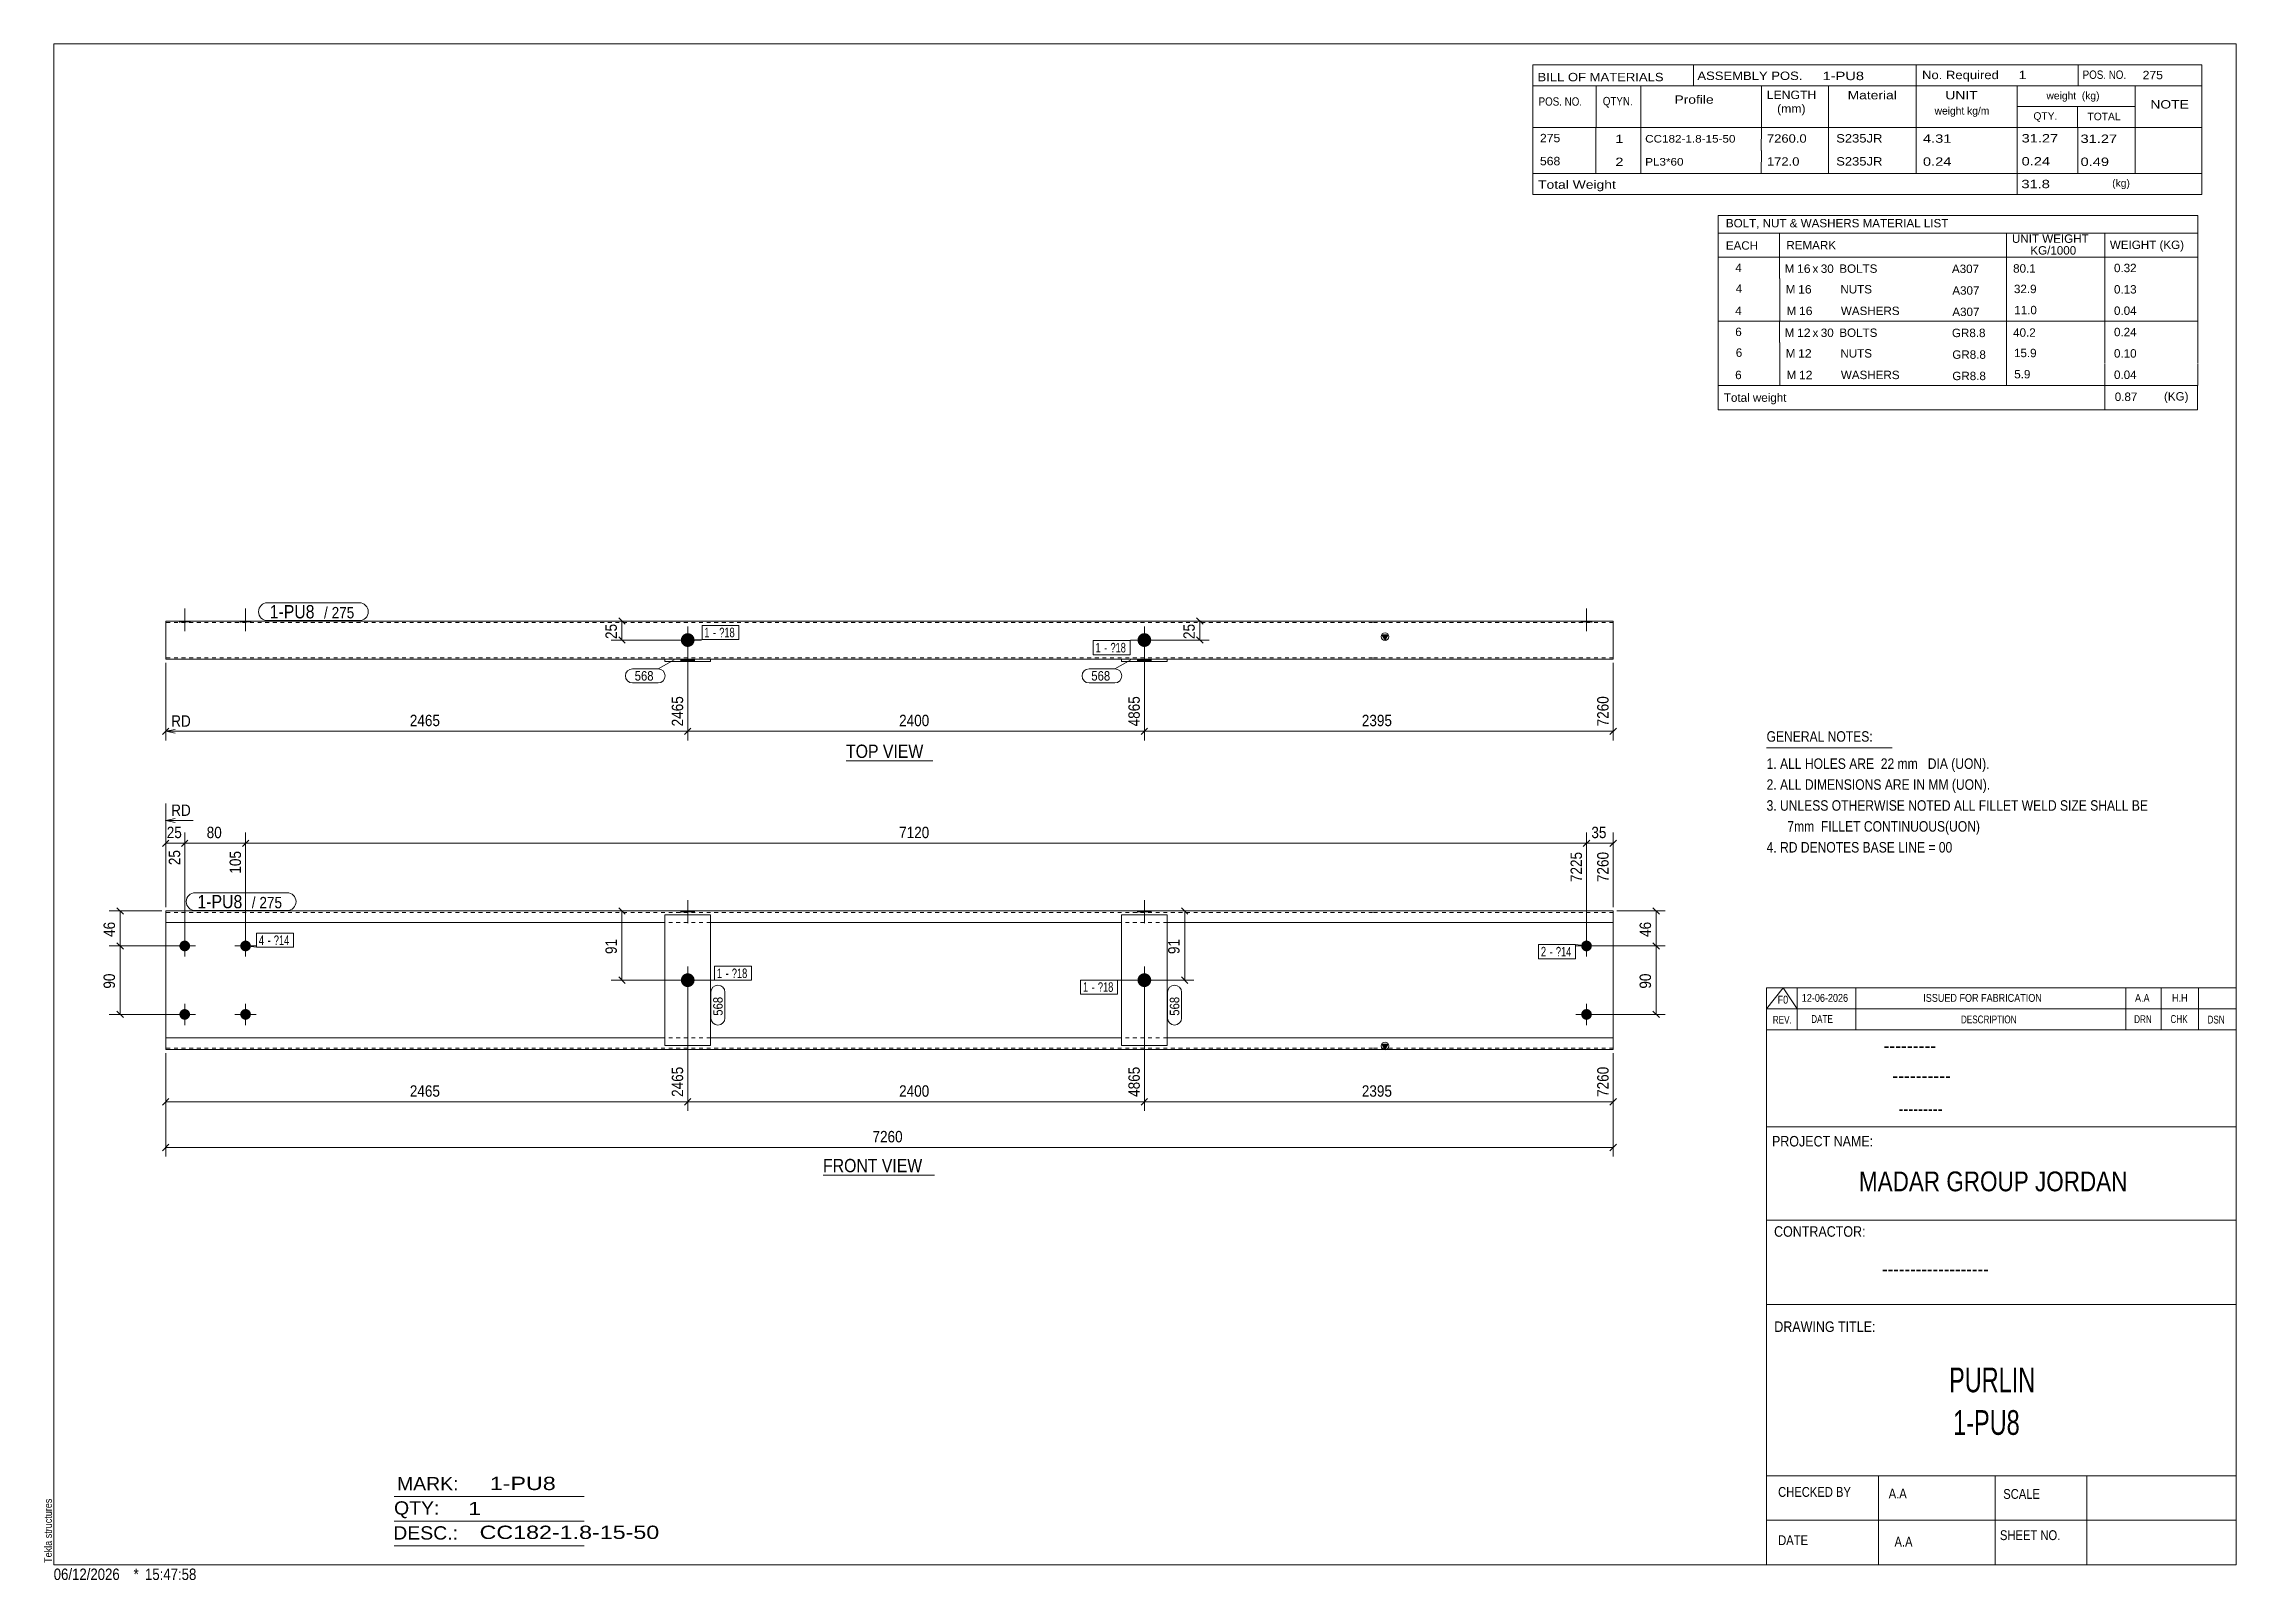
# Model space of a CAD drawing. Header units: millimetres. Extents: x 2 to 579, y 1 to 405.
import ezdxf

# ---------------------------------------------------------------- set-up
doc = ezdxf.new("R2010")
doc.units = ezdxf.units.MM
doc.linetypes.add('XKITLINE00', pattern=[0])
doc.linetypes.add('XKITLINE01', pattern=[4, 1, -1, 1, -1])
for name, color, linetype, lineweight in [('Bolt', 3, 'Continuous', 0), ('BoltMark', 7, 'Continuous', 0), ('Dimensions', 7, 'Continuous', 0), ('DrawingSheet', 5, 'Continuous', 0), ('OtherObjectType', 7, 'Continuous', 0), ('Part', 2, 'Continuous', 0), ('PartMark', 7, 'Continuous', 0)]:
    doc.layers.add(name, color=color, linetype=linetype, lineweight=lineweight)
doc.styles.add('@ARIAL_UNICODE_MS_BOLD', font='ARIAL.TTF')
doc.styles.add('ARIAL', font='ARIAL.TTF')
doc.styles.add('ARIAL_NARROW', font='ARIALN.TTF')
doc.styles.add('COMIC_SANS_MS_BOLD', font='COMICBD.TTF')
doc.styles.add('SWIS721_EX_BT', font='ARIAL.TTF')
doc.styles.add('SWISSE', font='ARIAL.TTF')

# ---------------------------------------------------------------- blocks, each defined once
blk = doc.blocks.new('*A1')
at = {"layer": 'Bolt'}
blk.add_hatch(color=3, dxfattribs=at).paths.add_polyline_path([(290.04, 176.59), (290.04, 176.95), (293.64, 176.95), (293.64, 176.59)], flags=17)
at = {"layer": 'Bolt', "color": 3, "linetype": 'XKITLINE00', "lineweight": 0}
for p, q in [((291.84, 179.77), (291.84, 173.77)), ((290.04, 176.95), (290.04, 176.59)), ((293.64, 176.95), (293.64, 176.59))]:
    blk.add_line(p, q, dxfattribs=at)
blk = doc.blocks.new('*A2')
at = {"layer": 'Bolt'}
blk.add_hatch(color=3, dxfattribs=at).paths.add_polyline_path([(169.94, 176.59), (169.94, 176.95), (173.54, 176.95), (173.54, 176.59)], flags=17)
at = {"layer": 'Bolt', "color": 3, "linetype": 'XKITLINE00', "lineweight": 0}
for p, q in [((171.74, 179.77), (171.74, 173.77)), ((169.94, 176.95), (169.94, 176.59)), ((173.54, 176.95), (173.54, 176.59))]:
    blk.add_line(p, q, dxfattribs=at)
blk = doc.blocks.new('*A3')
at = {"layer": 'Bolt'}
for points in [[(408.17, 169.15), (408.21, 169.15), (408.24, 169.15), (408.28, 169.14), (408.31, 169.14), (408.34, 169.13), (408.38, 169.13), (408.41, 169.12), (408.44, 169.12), (408.48, 169.11), (408.51, 169.1), (408.54, 169.09), (408.58, 169.08), (408.61, 169.07), (408.64, 169.06), (408.67, 169.04), (408.71, 169.03), (408.74, 169.02), (408.77, 169), (408.8, 168.98), (408.83, 168.97), (408.86, 168.95), (408.89, 168.93), (408.92, 168.91), (408.94, 168.89), (408.97, 168.87), (409, 168.85), (409.03, 168.83), (409.05, 168.81), (409.08, 168.79), (409.1, 168.76), (409.13, 168.74), (409.15, 168.72), (409.18, 168.69), (409.2, 168.66), (409.22, 168.64), (409.24, 168.61), (409.26, 168.58), (409.28, 168.56), (409.3, 168.53), (409.32, 168.5), (409.34, 168.47), (409.36, 168.44), (409.37, 168.41), (409.39, 168.38), (409.4, 168.35), (409.42, 168.32), (409.43, 168.29), (409.44, 168.25), (409.46, 168.22), (409.47, 168.19), (409.48, 168.16), (409.49, 168.12), (409.5, 168.09), (409.5, 168.06), (409.51, 168.02), (409.52, 167.99), (409.52, 167.96), (409.53, 167.92), (409.53, 167.89), (409.53, 167.85), (409.54, 167.82), (409.54, 167.78), (409.54, 167.75), (409.54, 167.72), (409.54, 167.68), (409.53, 167.65), (409.53, 167.61), (409.53, 167.58), (409.52, 167.54), (409.52, 167.51), (409.51, 167.48), (409.5, 167.44), (409.5, 167.41), (409.49, 167.38), (409.48, 167.34), (409.47, 167.31), (409.46, 167.28), (409.44, 167.25), (409.43, 167.21), (409.42, 167.18), (409.4, 167.15), (409.39, 167.12), (409.37, 167.09), (409.36, 167.06), (409.34, 167.03), (409.32, 167), (409.3, 166.97), (409.28, 166.94), (409.26, 166.92), (409.24, 166.89), (409.22, 166.86), (409.2, 166.84), (409.18, 166.81), (409.15, 166.78), (409.13, 166.76), (409.1, 166.74), (409.08, 166.71), (409.05, 166.69), (409.03, 166.67), (409, 166.65), (408.97, 166.63), (408.94, 166.61), (408.92, 166.59), (408.89, 166.57), (408.86, 166.55), (408.83, 166.53), (408.8, 166.52), (408.77, 166.5), (408.74, 166.48), (408.71, 166.47), (408.67, 166.46), (408.64, 166.44), (408.61, 166.43), (408.58, 166.42), (408.54, 166.41), (408.51, 166.4), (408.48, 166.39), (408.44, 166.38), (408.41, 166.38), (408.38, 166.37), (408.34, 166.37), (408.31, 166.36), (408.28, 166.36), (408.24, 166.35), (408.21, 166.35), (408.17, 166.35), (408.14, 166.35), (408.1, 166.35), (408.07, 166.35), (408.03, 166.35), (408, 166.36), (407.97, 166.36), (407.93, 166.37), (407.9, 166.37), (407.86, 166.38), (407.83, 166.38), (407.8, 166.39), (407.76, 166.4), (407.73, 166.41), (407.7, 166.42), (407.67, 166.43), (407.63, 166.44), (407.6, 166.46), (407.57, 166.47), (407.54, 166.48), (407.51, 166.5), (407.48, 166.52), (407.45, 166.53), (407.42, 166.55), (407.39, 166.57), (407.36, 166.59), (407.33, 166.61), (407.3, 166.63), (407.28, 166.65), (407.25, 166.67), (407.22, 166.69), (407.2, 166.71), (407.17, 166.74), (407.15, 166.76), (407.12, 166.78), (407.1, 166.81), (407.08, 166.84), (407.06, 166.86), (407.03, 166.89), (407.01, 166.92), (406.99, 166.94), (406.97, 166.97), (406.96, 167), (406.94, 167.03), (406.92, 167.06), (406.9, 167.09), (406.89, 167.12), (406.87, 167.15), (406.86, 167.18), (406.84, 167.21), (406.83, 167.25), (406.82, 167.28), (406.81, 167.31), (406.8, 167.34), (406.79, 167.38), (406.78, 167.41), (406.77, 167.44), (406.76, 167.48), (406.76, 167.51), (406.75, 167.54), (406.75, 167.58), (406.74, 167.61), (406.74, 167.65), (406.74, 167.68), (406.74, 167.72), (406.74, 167.75), (406.74, 167.78), (406.74, 167.82), (406.74, 167.85), (406.74, 167.89), (406.75, 167.92), (406.75, 167.96), (406.76, 167.99), (406.76, 168.02), (406.77, 168.06), (406.78, 168.09), (406.79, 168.12), (406.8, 168.16), (406.81, 168.19), (406.82, 168.22), (406.83, 168.25), (406.84, 168.29), (406.86, 168.32), (406.87, 168.35), (406.89, 168.38), (406.9, 168.41), (406.92, 168.44), (406.94, 168.47), (406.96, 168.5), (406.97, 168.53), (406.99, 168.56), (407.01, 168.58), (407.03, 168.61), (407.06, 168.64), (407.08, 168.66), (407.1, 168.69), (407.12, 168.72), (407.15, 168.74), (407.17, 168.76), (407.2, 168.79), (407.22, 168.81), (407.25, 168.83), (407.28, 168.85), (407.3, 168.87), (407.33, 168.89), (407.36, 168.91), (407.39, 168.93), (407.42, 168.95), (407.45, 168.97), (407.48, 168.98), (407.51, 169), (407.54, 169.02), (407.57, 169.03), (407.6, 169.04), (407.63, 169.06), (407.67, 169.07), (407.7, 169.08), (407.73, 169.09), (407.76, 169.1), (407.8, 169.11), (407.83, 169.12), (407.86, 169.12), (407.9, 169.13), (407.93, 169.13), (407.97, 169.14), (408, 169.14), (408.03, 169.15), (408.07, 169.15), (408.1, 169.15), (408.14, 169.15)], [(408.17, 151.15), (408.21, 151.15), (408.24, 151.15), (408.28, 151.14), (408.31, 151.14), (408.34, 151.13), (408.38, 151.13), (408.41, 151.12), (408.44, 151.12), (408.48, 151.11), (408.51, 151.1), (408.54, 151.09), (408.58, 151.08), (408.61, 151.07), (408.64, 151.06), (408.67, 151.04), (408.71, 151.03), (408.74, 151.02), (408.77, 151), (408.8, 150.98), (408.83, 150.97), (408.86, 150.95), (408.89, 150.93), (408.92, 150.91), (408.94, 150.89), (408.97, 150.87), (409, 150.85), (409.03, 150.83), (409.05, 150.81), (409.08, 150.79), (409.1, 150.76), (409.13, 150.74), (409.15, 150.72), (409.18, 150.69), (409.2, 150.66), (409.22, 150.64), (409.24, 150.61), (409.26, 150.58), (409.28, 150.56), (409.3, 150.53), (409.32, 150.5), (409.34, 150.47), (409.36, 150.44), (409.37, 150.41), (409.39, 150.38), (409.4, 150.35), (409.42, 150.32), (409.43, 150.29), (409.44, 150.25), (409.46, 150.22), (409.47, 150.19), (409.48, 150.16), (409.49, 150.12), (409.5, 150.09), (409.5, 150.06), (409.51, 150.02), (409.52, 149.99), (409.52, 149.96), (409.53, 149.92), (409.53, 149.89), (409.53, 149.85), (409.54, 149.82), (409.54, 149.78), (409.54, 149.75), (409.54, 149.72), (409.54, 149.68), (409.53, 149.65), (409.53, 149.61), (409.53, 149.58), (409.52, 149.54), (409.52, 149.51), (409.51, 149.48), (409.5, 149.44), (409.5, 149.41), (409.49, 149.38), (409.48, 149.34), (409.47, 149.31), (409.46, 149.28), (409.44, 149.25), (409.43, 149.21), (409.42, 149.18), (409.4, 149.15), (409.39, 149.12), (409.37, 149.09), (409.36, 149.06), (409.34, 149.03), (409.32, 149), (409.3, 148.97), (409.28, 148.94), (409.26, 148.92), (409.24, 148.89), (409.22, 148.86), (409.2, 148.84), (409.18, 148.81), (409.15, 148.78), (409.13, 148.76), (409.1, 148.74), (409.08, 148.71), (409.05, 148.69), (409.03, 148.67), (409, 148.65), (408.97, 148.63), (408.94, 148.61), (408.92, 148.59), (408.89, 148.57), (408.86, 148.55), (408.83, 148.53), (408.8, 148.52), (408.77, 148.5), (408.74, 148.48), (408.71, 148.47), (408.67, 148.46), (408.64, 148.44), (408.61, 148.43), (408.58, 148.42), (408.54, 148.41), (408.51, 148.4), (408.48, 148.39), (408.44, 148.38), (408.41, 148.38), (408.38, 148.37), (408.34, 148.37), (408.31, 148.36), (408.28, 148.36), (408.24, 148.35), (408.21, 148.35), (408.17, 148.35), (408.14, 148.35), (408.1, 148.35), (408.07, 148.35), (408.03, 148.35), (408, 148.36), (407.97, 148.36), (407.93, 148.37), (407.9, 148.37), (407.86, 148.38), (407.83, 148.38), (407.8, 148.39), (407.76, 148.4), (407.73, 148.41), (407.7, 148.42), (407.67, 148.43), (407.63, 148.44), (407.6, 148.46), (407.57, 148.47), (407.54, 148.48), (407.51, 148.5), (407.48, 148.52), (407.45, 148.53), (407.42, 148.55), (407.39, 148.57), (407.36, 148.59), (407.33, 148.61), (407.3, 148.63), (407.28, 148.65), (407.25, 148.67), (407.22, 148.69), (407.2, 148.71), (407.17, 148.74), (407.15, 148.76), (407.12, 148.78), (407.1, 148.81), (407.08, 148.84), (407.06, 148.86), (407.03, 148.89), (407.01, 148.92), (406.99, 148.94), (406.97, 148.97), (406.96, 149), (406.94, 149.03), (406.92, 149.06), (406.9, 149.09), (406.89, 149.12), (406.87, 149.15), (406.86, 149.18), (406.84, 149.21), (406.83, 149.25), (406.82, 149.28), (406.81, 149.31), (406.8, 149.34), (406.79, 149.38), (406.78, 149.41), (406.77, 149.44), (406.76, 149.48), (406.76, 149.51), (406.75, 149.54), (406.75, 149.58), (406.74, 149.61), (406.74, 149.65), (406.74, 149.68), (406.74, 149.72), (406.74, 149.75), (406.74, 149.78), (406.74, 149.82), (406.74, 149.85), (406.74, 149.89), (406.75, 149.92), (406.75, 149.96), (406.76, 149.99), (406.76, 150.02), (406.77, 150.06), (406.78, 150.09), (406.79, 150.12), (406.8, 150.16), (406.81, 150.19), (406.82, 150.22), (406.83, 150.25), (406.84, 150.29), (406.86, 150.32), (406.87, 150.35), (406.89, 150.38), (406.9, 150.41), (406.92, 150.44), (406.94, 150.47), (406.96, 150.5), (406.97, 150.53), (406.99, 150.56), (407.01, 150.58), (407.03, 150.61), (407.06, 150.64), (407.08, 150.66), (407.1, 150.69), (407.12, 150.72), (407.15, 150.74), (407.17, 150.76), (407.2, 150.79), (407.22, 150.81), (407.25, 150.83), (407.28, 150.85), (407.3, 150.87), (407.33, 150.89), (407.36, 150.91), (407.39, 150.93), (407.42, 150.95), (407.45, 150.97), (407.48, 150.98), (407.51, 151), (407.54, 151.02), (407.57, 151.03), (407.6, 151.04), (407.63, 151.06), (407.67, 151.07), (407.7, 151.08), (407.73, 151.09), (407.76, 151.1), (407.8, 151.11), (407.83, 151.12), (407.86, 151.12), (407.9, 151.13), (407.93, 151.13), (407.97, 151.14), (408, 151.14), (408.03, 151.15), (408.07, 151.15), (408.1, 151.15), (408.14, 151.15)]]:
    blk.add_hatch(color=3, dxfattribs=at).paths.add_polyline_path(points, flags=17)
at = {"layer": 'Bolt', "color": 3, "linetype": 'XKITLINE00', "lineweight": 0}
for p, q in [((410.94, 167.75), (405.34, 167.75)), ((408.14, 164.95), (408.14, 170.55)), ((408.14, 146.95), (408.14, 152.55)), ((410.94, 149.75), (405.34, 149.75))]:
    blk.add_line(p, q, dxfattribs=at)
blk = doc.blocks.new('*A4')
at = {"layer": 'Bolt'}
for points in [[(55.48, 169.15), (55.52, 169.15), (55.55, 169.15), (55.59, 169.14), (55.62, 169.14), (55.66, 169.13), (55.69, 169.13), (55.72, 169.12), (55.76, 169.12), (55.79, 169.11), (55.82, 169.1), (55.86, 169.09), (55.89, 169.08), (55.92, 169.07), (55.95, 169.06), (55.99, 169.04), (56.02, 169.03), (56.05, 169.02), (56.08, 169), (56.11, 168.98), (56.14, 168.97), (56.17, 168.95), (56.2, 168.93), (56.23, 168.91), (56.26, 168.89), (56.28, 168.87), (56.31, 168.85), (56.34, 168.83), (56.36, 168.81), (56.39, 168.79), (56.42, 168.76), (56.44, 168.74), (56.46, 168.72), (56.49, 168.69), (56.51, 168.66), (56.53, 168.64), (56.55, 168.61), (56.57, 168.58), (56.59, 168.56), (56.61, 168.53), (56.63, 168.5), (56.65, 168.47), (56.67, 168.44), (56.68, 168.41), (56.7, 168.38), (56.72, 168.35), (56.73, 168.32), (56.74, 168.29), (56.76, 168.25), (56.77, 168.22), (56.78, 168.19), (56.79, 168.16), (56.8, 168.12), (56.81, 168.09), (56.82, 168.06), (56.82, 168.02), (56.83, 167.99), (56.83, 167.96), (56.84, 167.92), (56.84, 167.89), (56.85, 167.85), (56.85, 167.82), (56.85, 167.78), (56.85, 167.75), (56.85, 167.72), (56.85, 167.68), (56.85, 167.65), (56.84, 167.61), (56.84, 167.58), (56.83, 167.54), (56.83, 167.51), (56.82, 167.48), (56.82, 167.44), (56.81, 167.41), (56.8, 167.38), (56.79, 167.34), (56.78, 167.31), (56.77, 167.28), (56.76, 167.25), (56.74, 167.21), (56.73, 167.18), (56.72, 167.15), (56.7, 167.12), (56.68, 167.09), (56.67, 167.06), (56.65, 167.03), (56.63, 167), (56.61, 166.97), (56.59, 166.94), (56.57, 166.92), (56.55, 166.89), (56.53, 166.86), (56.51, 166.84), (56.49, 166.81), (56.46, 166.78), (56.44, 166.76), (56.42, 166.74), (56.39, 166.71), (56.36, 166.69), (56.34, 166.67), (56.31, 166.65), (56.28, 166.63), (56.26, 166.61), (56.23, 166.59), (56.2, 166.57), (56.17, 166.55), (56.14, 166.53), (56.11, 166.52), (56.08, 166.5), (56.05, 166.48), (56.02, 166.47), (55.99, 166.46), (55.95, 166.44), (55.92, 166.43), (55.89, 166.42), (55.86, 166.41), (55.82, 166.4), (55.79, 166.39), (55.76, 166.38), (55.72, 166.38), (55.69, 166.37), (55.66, 166.37), (55.62, 166.36), (55.59, 166.36), (55.55, 166.35), (55.52, 166.35), (55.48, 166.35), (55.45, 166.35), (55.42, 166.35), (55.38, 166.35), (55.35, 166.35), (55.31, 166.36), (55.28, 166.36), (55.24, 166.37), (55.21, 166.37), (55.18, 166.38), (55.14, 166.38), (55.11, 166.39), (55.08, 166.4), (55.04, 166.41), (55.01, 166.42), (54.98, 166.43), (54.95, 166.44), (54.91, 166.46), (54.88, 166.47), (54.85, 166.48), (54.82, 166.5), (54.79, 166.52), (54.76, 166.53), (54.73, 166.55), (54.7, 166.57), (54.67, 166.59), (54.64, 166.61), (54.62, 166.63), (54.59, 166.65), (54.56, 166.67), (54.54, 166.69), (54.51, 166.71), (54.48, 166.74), (54.46, 166.76), (54.44, 166.78), (54.41, 166.81), (54.39, 166.84), (54.37, 166.86), (54.35, 166.89), (54.33, 166.92), (54.31, 166.94), (54.29, 166.97), (54.27, 167), (54.25, 167.03), (54.23, 167.06), (54.22, 167.09), (54.2, 167.12), (54.18, 167.15), (54.17, 167.18), (54.16, 167.21), (54.14, 167.25), (54.13, 167.28), (54.12, 167.31), (54.11, 167.34), (54.1, 167.38), (54.09, 167.41), (54.08, 167.44), (54.08, 167.48), (54.07, 167.51), (54.07, 167.54), (54.06, 167.58), (54.06, 167.61), (54.05, 167.65), (54.05, 167.68), (54.05, 167.72), (54.05, 167.75), (54.05, 167.78), (54.05, 167.82), (54.05, 167.85), (54.06, 167.89), (54.06, 167.92), (54.07, 167.96), (54.07, 167.99), (54.08, 168.02), (54.08, 168.06), (54.09, 168.09), (54.1, 168.12), (54.11, 168.16), (54.12, 168.19), (54.13, 168.22), (54.14, 168.25), (54.16, 168.29), (54.17, 168.32), (54.18, 168.35), (54.2, 168.38), (54.22, 168.41), (54.23, 168.44), (54.25, 168.47), (54.27, 168.5), (54.29, 168.53), (54.31, 168.56), (54.33, 168.58), (54.35, 168.61), (54.37, 168.64), (54.39, 168.66), (54.41, 168.69), (54.44, 168.72), (54.46, 168.74), (54.48, 168.76), (54.51, 168.79), (54.54, 168.81), (54.56, 168.83), (54.59, 168.85), (54.62, 168.87), (54.64, 168.89), (54.67, 168.91), (54.7, 168.93), (54.73, 168.95), (54.76, 168.97), (54.79, 168.98), (54.82, 169), (54.85, 169.02), (54.88, 169.03), (54.91, 169.04), (54.95, 169.06), (54.98, 169.07), (55.01, 169.08), (55.04, 169.09), (55.08, 169.1), (55.11, 169.11), (55.14, 169.12), (55.18, 169.12), (55.21, 169.13), (55.24, 169.13), (55.28, 169.14), (55.31, 169.14), (55.35, 169.15), (55.38, 169.15), (55.42, 169.15), (55.45, 169.15)], [(55.48, 151.15), (55.52, 151.15), (55.55, 151.15), (55.59, 151.14), (55.62, 151.14), (55.66, 151.13), (55.69, 151.13), (55.72, 151.12), (55.76, 151.12), (55.79, 151.11), (55.82, 151.1), (55.86, 151.09), (55.89, 151.08), (55.92, 151.07), (55.95, 151.06), (55.99, 151.04), (56.02, 151.03), (56.05, 151.02), (56.08, 151), (56.11, 150.98), (56.14, 150.97), (56.17, 150.95), (56.2, 150.93), (56.23, 150.91), (56.26, 150.89), (56.28, 150.87), (56.31, 150.85), (56.34, 150.83), (56.36, 150.81), (56.39, 150.79), (56.42, 150.76), (56.44, 150.74), (56.46, 150.72), (56.49, 150.69), (56.51, 150.66), (56.53, 150.64), (56.55, 150.61), (56.57, 150.58), (56.59, 150.56), (56.61, 150.53), (56.63, 150.5), (56.65, 150.47), (56.67, 150.44), (56.68, 150.41), (56.7, 150.38), (56.72, 150.35), (56.73, 150.32), (56.74, 150.29), (56.76, 150.25), (56.77, 150.22), (56.78, 150.19), (56.79, 150.16), (56.8, 150.12), (56.81, 150.09), (56.82, 150.06), (56.82, 150.02), (56.83, 149.99), (56.83, 149.96), (56.84, 149.92), (56.84, 149.89), (56.85, 149.85), (56.85, 149.82), (56.85, 149.78), (56.85, 149.75), (56.85, 149.72), (56.85, 149.68), (56.85, 149.65), (56.84, 149.61), (56.84, 149.58), (56.83, 149.54), (56.83, 149.51), (56.82, 149.48), (56.82, 149.44), (56.81, 149.41), (56.8, 149.38), (56.79, 149.34), (56.78, 149.31), (56.77, 149.28), (56.76, 149.25), (56.74, 149.21), (56.73, 149.18), (56.72, 149.15), (56.7, 149.12), (56.68, 149.09), (56.67, 149.06), (56.65, 149.03), (56.63, 149), (56.61, 148.97), (56.59, 148.94), (56.57, 148.92), (56.55, 148.89), (56.53, 148.86), (56.51, 148.84), (56.49, 148.81), (56.46, 148.78), (56.44, 148.76), (56.42, 148.74), (56.39, 148.71), (56.36, 148.69), (56.34, 148.67), (56.31, 148.65), (56.28, 148.63), (56.26, 148.61), (56.23, 148.59), (56.2, 148.57), (56.17, 148.55), (56.14, 148.53), (56.11, 148.52), (56.08, 148.5), (56.05, 148.48), (56.02, 148.47), (55.99, 148.46), (55.95, 148.44), (55.92, 148.43), (55.89, 148.42), (55.86, 148.41), (55.82, 148.4), (55.79, 148.39), (55.76, 148.38), (55.72, 148.38), (55.69, 148.37), (55.66, 148.37), (55.62, 148.36), (55.59, 148.36), (55.55, 148.35), (55.52, 148.35), (55.48, 148.35), (55.45, 148.35), (55.42, 148.35), (55.38, 148.35), (55.35, 148.35), (55.31, 148.36), (55.28, 148.36), (55.24, 148.37), (55.21, 148.37), (55.18, 148.38), (55.14, 148.38), (55.11, 148.39), (55.08, 148.4), (55.04, 148.41), (55.01, 148.42), (54.98, 148.43), (54.95, 148.44), (54.91, 148.46), (54.88, 148.47), (54.85, 148.48), (54.82, 148.5), (54.79, 148.52), (54.76, 148.53), (54.73, 148.55), (54.7, 148.57), (54.67, 148.59), (54.64, 148.61), (54.62, 148.63), (54.59, 148.65), (54.56, 148.67), (54.54, 148.69), (54.51, 148.71), (54.48, 148.74), (54.46, 148.76), (54.44, 148.78), (54.41, 148.81), (54.39, 148.84), (54.37, 148.86), (54.35, 148.89), (54.33, 148.92), (54.31, 148.94), (54.29, 148.97), (54.27, 149), (54.25, 149.03), (54.23, 149.06), (54.22, 149.09), (54.2, 149.12), (54.18, 149.15), (54.17, 149.18), (54.16, 149.21), (54.14, 149.25), (54.13, 149.28), (54.12, 149.31), (54.11, 149.34), (54.1, 149.38), (54.09, 149.41), (54.08, 149.44), (54.08, 149.48), (54.07, 149.51), (54.07, 149.54), (54.06, 149.58), (54.06, 149.61), (54.05, 149.65), (54.05, 149.68), (54.05, 149.72), (54.05, 149.75), (54.05, 149.78), (54.05, 149.82), (54.05, 149.85), (54.06, 149.89), (54.06, 149.92), (54.07, 149.96), (54.07, 149.99), (54.08, 150.02), (54.08, 150.06), (54.09, 150.09), (54.1, 150.12), (54.11, 150.16), (54.12, 150.19), (54.13, 150.22), (54.14, 150.25), (54.16, 150.29), (54.17, 150.32), (54.18, 150.35), (54.2, 150.38), (54.22, 150.41), (54.23, 150.44), (54.25, 150.47), (54.27, 150.5), (54.29, 150.53), (54.31, 150.56), (54.33, 150.58), (54.35, 150.61), (54.37, 150.64), (54.39, 150.66), (54.41, 150.69), (54.44, 150.72), (54.46, 150.74), (54.48, 150.76), (54.51, 150.79), (54.54, 150.81), (54.56, 150.83), (54.59, 150.85), (54.62, 150.87), (54.64, 150.89), (54.67, 150.91), (54.7, 150.93), (54.73, 150.95), (54.76, 150.97), (54.79, 150.98), (54.82, 151), (54.85, 151.02), (54.88, 151.03), (54.91, 151.04), (54.95, 151.06), (54.98, 151.07), (55.01, 151.08), (55.04, 151.09), (55.08, 151.1), (55.11, 151.11), (55.14, 151.12), (55.18, 151.12), (55.21, 151.13), (55.24, 151.13), (55.28, 151.14), (55.31, 151.14), (55.35, 151.15), (55.38, 151.15), (55.42, 151.15), (55.45, 151.15)]]:
    blk.add_hatch(color=3, dxfattribs=at).paths.add_polyline_path(points, flags=17)
at = {"layer": 'Bolt', "color": 3, "linetype": 'XKITLINE00', "lineweight": 0}
for p, q in [((58.25, 167.75), (52.65, 167.75)), ((55.45, 164.95), (55.45, 170.55)), ((55.45, 146.95), (55.45, 152.55)), ((58.25, 149.75), (52.65, 149.75))]:
    blk.add_line(p, q, dxfattribs=at)
blk = doc.blocks.new('*A5')
at = {"layer": 'Bolt'}
for points in [[(39.48, 169.15), (39.52, 169.15), (39.55, 169.15), (39.59, 169.14), (39.62, 169.14), (39.66, 169.13), (39.69, 169.13), (39.72, 169.12), (39.76, 169.12), (39.79, 169.11), (39.82, 169.1), (39.86, 169.09), (39.89, 169.08), (39.92, 169.07), (39.95, 169.06), (39.99, 169.04), (40.02, 169.03), (40.05, 169.02), (40.08, 169), (40.11, 168.98), (40.14, 168.97), (40.17, 168.95), (40.2, 168.93), (40.23, 168.91), (40.26, 168.89), (40.28, 168.87), (40.31, 168.85), (40.34, 168.83), (40.36, 168.81), (40.39, 168.79), (40.42, 168.76), (40.44, 168.74), (40.46, 168.72), (40.49, 168.69), (40.51, 168.66), (40.53, 168.64), (40.55, 168.61), (40.57, 168.58), (40.59, 168.56), (40.61, 168.53), (40.63, 168.5), (40.65, 168.47), (40.67, 168.44), (40.68, 168.41), (40.7, 168.38), (40.72, 168.35), (40.73, 168.32), (40.74, 168.29), (40.76, 168.25), (40.77, 168.22), (40.78, 168.19), (40.79, 168.16), (40.8, 168.12), (40.81, 168.09), (40.82, 168.06), (40.82, 168.02), (40.83, 167.99), (40.83, 167.96), (40.84, 167.92), (40.84, 167.89), (40.85, 167.85), (40.85, 167.82), (40.85, 167.78), (40.85, 167.75), (40.85, 167.72), (40.85, 167.68), (40.85, 167.65), (40.84, 167.61), (40.84, 167.58), (40.83, 167.54), (40.83, 167.51), (40.82, 167.48), (40.82, 167.44), (40.81, 167.41), (40.8, 167.38), (40.79, 167.34), (40.78, 167.31), (40.77, 167.28), (40.76, 167.25), (40.74, 167.21), (40.73, 167.18), (40.72, 167.15), (40.7, 167.12), (40.68, 167.09), (40.67, 167.06), (40.65, 167.03), (40.63, 167), (40.61, 166.97), (40.59, 166.94), (40.57, 166.92), (40.55, 166.89), (40.53, 166.86), (40.51, 166.84), (40.49, 166.81), (40.46, 166.78), (40.44, 166.76), (40.42, 166.74), (40.39, 166.71), (40.36, 166.69), (40.34, 166.67), (40.31, 166.65), (40.28, 166.63), (40.26, 166.61), (40.23, 166.59), (40.2, 166.57), (40.17, 166.55), (40.14, 166.53), (40.11, 166.52), (40.08, 166.5), (40.05, 166.48), (40.02, 166.47), (39.99, 166.46), (39.95, 166.44), (39.92, 166.43), (39.89, 166.42), (39.86, 166.41), (39.82, 166.4), (39.79, 166.39), (39.76, 166.38), (39.72, 166.38), (39.69, 166.37), (39.66, 166.37), (39.62, 166.36), (39.59, 166.36), (39.55, 166.35), (39.52, 166.35), (39.48, 166.35), (39.45, 166.35), (39.42, 166.35), (39.38, 166.35), (39.35, 166.35), (39.31, 166.36), (39.28, 166.36), (39.24, 166.37), (39.21, 166.37), (39.18, 166.38), (39.14, 166.38), (39.11, 166.39), (39.08, 166.4), (39.04, 166.41), (39.01, 166.42), (38.98, 166.43), (38.95, 166.44), (38.91, 166.46), (38.88, 166.47), (38.85, 166.48), (38.82, 166.5), (38.79, 166.52), (38.76, 166.53), (38.73, 166.55), (38.7, 166.57), (38.67, 166.59), (38.64, 166.61), (38.62, 166.63), (38.59, 166.65), (38.56, 166.67), (38.54, 166.69), (38.51, 166.71), (38.48, 166.74), (38.46, 166.76), (38.44, 166.78), (38.41, 166.81), (38.39, 166.84), (38.37, 166.86), (38.35, 166.89), (38.33, 166.92), (38.31, 166.94), (38.29, 166.97), (38.27, 167), (38.25, 167.03), (38.23, 167.06), (38.22, 167.09), (38.2, 167.12), (38.18, 167.15), (38.17, 167.18), (38.16, 167.21), (38.14, 167.25), (38.13, 167.28), (38.12, 167.31), (38.11, 167.34), (38.1, 167.38), (38.09, 167.41), (38.08, 167.44), (38.08, 167.48), (38.07, 167.51), (38.07, 167.54), (38.06, 167.58), (38.06, 167.61), (38.05, 167.65), (38.05, 167.68), (38.05, 167.72), (38.05, 167.75), (38.05, 167.78), (38.05, 167.82), (38.05, 167.85), (38.06, 167.89), (38.06, 167.92), (38.07, 167.96), (38.07, 167.99), (38.08, 168.02), (38.08, 168.06), (38.09, 168.09), (38.1, 168.12), (38.11, 168.16), (38.12, 168.19), (38.13, 168.22), (38.14, 168.25), (38.16, 168.29), (38.17, 168.32), (38.18, 168.35), (38.2, 168.38), (38.22, 168.41), (38.23, 168.44), (38.25, 168.47), (38.27, 168.5), (38.29, 168.53), (38.31, 168.56), (38.33, 168.58), (38.35, 168.61), (38.37, 168.64), (38.39, 168.66), (38.41, 168.69), (38.44, 168.72), (38.46, 168.74), (38.48, 168.76), (38.51, 168.79), (38.54, 168.81), (38.56, 168.83), (38.59, 168.85), (38.62, 168.87), (38.64, 168.89), (38.67, 168.91), (38.7, 168.93), (38.73, 168.95), (38.76, 168.97), (38.79, 168.98), (38.82, 169), (38.85, 169.02), (38.88, 169.03), (38.91, 169.04), (38.95, 169.06), (38.98, 169.07), (39.01, 169.08), (39.04, 169.09), (39.08, 169.1), (39.11, 169.11), (39.14, 169.12), (39.18, 169.12), (39.21, 169.13), (39.24, 169.13), (39.28, 169.14), (39.31, 169.14), (39.35, 169.15), (39.38, 169.15), (39.42, 169.15), (39.45, 169.15)], [(39.48, 151.15), (39.52, 151.15), (39.55, 151.15), (39.59, 151.14), (39.62, 151.14), (39.66, 151.13), (39.69, 151.13), (39.72, 151.12), (39.76, 151.12), (39.79, 151.11), (39.82, 151.1), (39.86, 151.09), (39.89, 151.08), (39.92, 151.07), (39.95, 151.06), (39.99, 151.04), (40.02, 151.03), (40.05, 151.02), (40.08, 151), (40.11, 150.98), (40.14, 150.97), (40.17, 150.95), (40.2, 150.93), (40.23, 150.91), (40.26, 150.89), (40.28, 150.87), (40.31, 150.85), (40.34, 150.83), (40.36, 150.81), (40.39, 150.79), (40.42, 150.76), (40.44, 150.74), (40.46, 150.72), (40.49, 150.69), (40.51, 150.66), (40.53, 150.64), (40.55, 150.61), (40.57, 150.58), (40.59, 150.56), (40.61, 150.53), (40.63, 150.5), (40.65, 150.47), (40.67, 150.44), (40.68, 150.41), (40.7, 150.38), (40.72, 150.35), (40.73, 150.32), (40.74, 150.29), (40.76, 150.25), (40.77, 150.22), (40.78, 150.19), (40.79, 150.16), (40.8, 150.12), (40.81, 150.09), (40.82, 150.06), (40.82, 150.02), (40.83, 149.99), (40.83, 149.96), (40.84, 149.92), (40.84, 149.89), (40.85, 149.85), (40.85, 149.82), (40.85, 149.78), (40.85, 149.75), (40.85, 149.72), (40.85, 149.68), (40.85, 149.65), (40.84, 149.61), (40.84, 149.58), (40.83, 149.54), (40.83, 149.51), (40.82, 149.48), (40.82, 149.44), (40.81, 149.41), (40.8, 149.38), (40.79, 149.34), (40.78, 149.31), (40.77, 149.28), (40.76, 149.25), (40.74, 149.21), (40.73, 149.18), (40.72, 149.15), (40.7, 149.12), (40.68, 149.09), (40.67, 149.06), (40.65, 149.03), (40.63, 149), (40.61, 148.97), (40.59, 148.94), (40.57, 148.92), (40.55, 148.89), (40.53, 148.86), (40.51, 148.84), (40.49, 148.81), (40.46, 148.78), (40.44, 148.76), (40.42, 148.74), (40.39, 148.71), (40.36, 148.69), (40.34, 148.67), (40.31, 148.65), (40.28, 148.63), (40.26, 148.61), (40.23, 148.59), (40.2, 148.57), (40.17, 148.55), (40.14, 148.53), (40.11, 148.52), (40.08, 148.5), (40.05, 148.48), (40.02, 148.47), (39.99, 148.46), (39.95, 148.44), (39.92, 148.43), (39.89, 148.42), (39.86, 148.41), (39.82, 148.4), (39.79, 148.39), (39.76, 148.38), (39.72, 148.38), (39.69, 148.37), (39.66, 148.37), (39.62, 148.36), (39.59, 148.36), (39.55, 148.35), (39.52, 148.35), (39.48, 148.35), (39.45, 148.35), (39.42, 148.35), (39.38, 148.35), (39.35, 148.35), (39.31, 148.36), (39.28, 148.36), (39.24, 148.37), (39.21, 148.37), (39.18, 148.38), (39.14, 148.38), (39.11, 148.39), (39.08, 148.4), (39.04, 148.41), (39.01, 148.42), (38.98, 148.43), (38.95, 148.44), (38.91, 148.46), (38.88, 148.47), (38.85, 148.48), (38.82, 148.5), (38.79, 148.52), (38.76, 148.53), (38.73, 148.55), (38.7, 148.57), (38.67, 148.59), (38.64, 148.61), (38.62, 148.63), (38.59, 148.65), (38.56, 148.67), (38.54, 148.69), (38.51, 148.71), (38.48, 148.74), (38.46, 148.76), (38.44, 148.78), (38.41, 148.81), (38.39, 148.84), (38.37, 148.86), (38.35, 148.89), (38.33, 148.92), (38.31, 148.94), (38.29, 148.97), (38.27, 149), (38.25, 149.03), (38.23, 149.06), (38.22, 149.09), (38.2, 149.12), (38.18, 149.15), (38.17, 149.18), (38.16, 149.21), (38.14, 149.25), (38.13, 149.28), (38.12, 149.31), (38.11, 149.34), (38.1, 149.38), (38.09, 149.41), (38.08, 149.44), (38.08, 149.48), (38.07, 149.51), (38.07, 149.54), (38.06, 149.58), (38.06, 149.61), (38.05, 149.65), (38.05, 149.68), (38.05, 149.72), (38.05, 149.75), (38.05, 149.78), (38.05, 149.82), (38.05, 149.85), (38.06, 149.89), (38.06, 149.92), (38.07, 149.96), (38.07, 149.99), (38.08, 150.02), (38.08, 150.06), (38.09, 150.09), (38.1, 150.12), (38.11, 150.16), (38.12, 150.19), (38.13, 150.22), (38.14, 150.25), (38.16, 150.29), (38.17, 150.32), (38.18, 150.35), (38.2, 150.38), (38.22, 150.41), (38.23, 150.44), (38.25, 150.47), (38.27, 150.5), (38.29, 150.53), (38.31, 150.56), (38.33, 150.58), (38.35, 150.61), (38.37, 150.64), (38.39, 150.66), (38.41, 150.69), (38.44, 150.72), (38.46, 150.74), (38.48, 150.76), (38.51, 150.79), (38.54, 150.81), (38.56, 150.83), (38.59, 150.85), (38.62, 150.87), (38.64, 150.89), (38.67, 150.91), (38.7, 150.93), (38.73, 150.95), (38.76, 150.97), (38.79, 150.98), (38.82, 151), (38.85, 151.02), (38.88, 151.03), (38.91, 151.04), (38.95, 151.06), (38.98, 151.07), (39.01, 151.08), (39.04, 151.09), (39.08, 151.1), (39.11, 151.11), (39.14, 151.12), (39.18, 151.12), (39.21, 151.13), (39.24, 151.13), (39.28, 151.14), (39.31, 151.14), (39.35, 151.15), (39.38, 151.15), (39.42, 151.15), (39.45, 151.15)]]:
    blk.add_hatch(color=3, dxfattribs=at).paths.add_polyline_path(points, flags=17)
at = {"layer": 'Bolt', "color": 3, "linetype": 'XKITLINE00', "lineweight": 0}
for p, q in [((42.25, 167.75), (36.65, 167.75)), ((39.45, 164.95), (39.45, 170.55)), ((39.45, 146.95), (39.45, 152.55)), ((42.25, 149.75), (36.65, 149.75))]:
    blk.add_line(p, q, dxfattribs=at)
blk = doc.blocks.new('*A6')
at = {"layer": 'Bolt'}
blk.add_hatch(color=3, dxfattribs=at).paths.add_polyline_path([(173.54, 158.71), (173.54, 158.66), (173.54, 158.62), (173.54, 158.57), (173.53, 158.53), (173.52, 158.49), (173.52, 158.44), (173.51, 158.4), (173.5, 158.36), (173.49, 158.31), (173.48, 158.27), (173.47, 158.23), (173.45, 158.19), (173.44, 158.14), (173.42, 158.1), (173.41, 158.06), (173.39, 158.02), (173.37, 157.98), (173.35, 157.94), (173.33, 157.9), (173.31, 157.86), (173.29, 157.82), (173.26, 157.79), (173.24, 157.75), (173.22, 157.71), (173.19, 157.68), (173.16, 157.64), (173.14, 157.61), (173.11, 157.57), (173.08, 157.54), (173.05, 157.51), (173.02, 157.48), (172.99, 157.45), (172.95, 157.42), (172.92, 157.39), (172.89, 157.36), (172.85, 157.33), (172.82, 157.3), (172.78, 157.28), (172.74, 157.25), (172.71, 157.23), (172.67, 157.21), (172.63, 157.18), (172.59, 157.16), (172.55, 157.14), (172.51, 157.12), (172.47, 157.1), (172.43, 157.09), (172.39, 157.07), (172.35, 157.06), (172.31, 157.04), (172.27, 157.03), (172.22, 157.02), (172.18, 157), (172.14, 156.99), (172.1, 156.98), (172.05, 156.98), (172.01, 156.97), (171.96, 156.96), (171.92, 156.96), (171.88, 156.95), (171.83, 156.95), (171.79, 156.95), (171.74, 156.95), (171.7, 156.95), (171.66, 156.95), (171.61, 156.95), (171.57, 156.96), (171.52, 156.96), (171.48, 156.97), (171.44, 156.98), (171.39, 156.98), (171.35, 156.99), (171.31, 157), (171.26, 157.02), (171.22, 157.03), (171.18, 157.04), (171.14, 157.06), (171.1, 157.07), (171.06, 157.09), (171.01, 157.1), (170.97, 157.12), (170.93, 157.14), (170.9, 157.16), (170.86, 157.18), (170.82, 157.21), (170.78, 157.23), (170.74, 157.25), (170.71, 157.28), (170.67, 157.3), (170.64, 157.33), (170.6, 157.36), (170.57, 157.39), (170.54, 157.42), (170.5, 157.45), (170.47, 157.48), (170.44, 157.51), (170.41, 157.54), (170.38, 157.57), (170.35, 157.61), (170.32, 157.64), (170.3, 157.68), (170.27, 157.71), (170.25, 157.75), (170.22, 157.79), (170.2, 157.82), (170.18, 157.86), (170.16, 157.9), (170.14, 157.94), (170.12, 157.98), (170.1, 158.02), (170.08, 158.06), (170.06, 158.1), (170.05, 158.14), (170.03, 158.19), (170.02, 158.23), (170.01, 158.27), (170, 158.31), (169.99, 158.36), (169.98, 158.4), (169.97, 158.44), (169.96, 158.49), (169.96, 158.53), (169.95, 158.57), (169.95, 158.62), (169.95, 158.66), (169.94, 158.71), (169.94, 158.75), (169.94, 158.79), (169.95, 158.84), (169.95, 158.88), (169.95, 158.93), (169.96, 158.97), (169.96, 159.01), (169.97, 159.06), (169.98, 159.1), (169.99, 159.14), (170, 159.19), (170.01, 159.23), (170.02, 159.27), (170.03, 159.31), (170.05, 159.36), (170.06, 159.4), (170.08, 159.44), (170.1, 159.48), (170.12, 159.52), (170.14, 159.56), (170.16, 159.6), (170.18, 159.64), (170.2, 159.68), (170.22, 159.71), (170.25, 159.75), (170.27, 159.79), (170.3, 159.82), (170.32, 159.86), (170.35, 159.89), (170.38, 159.93), (170.41, 159.96), (170.44, 159.99), (170.47, 160.02), (170.5, 160.05), (170.54, 160.08), (170.57, 160.11), (170.6, 160.14), (170.64, 160.17), (170.67, 160.2), (170.71, 160.22), (170.74, 160.25), (170.78, 160.27), (170.82, 160.29), (170.86, 160.32), (170.9, 160.34), (170.93, 160.36), (170.97, 160.38), (171.01, 160.4), (171.06, 160.41), (171.1, 160.43), (171.14, 160.44), (171.18, 160.46), (171.22, 160.47), (171.26, 160.48), (171.31, 160.5), (171.35, 160.51), (171.39, 160.52), (171.44, 160.52), (171.48, 160.53), (171.52, 160.54), (171.57, 160.54), (171.61, 160.55), (171.66, 160.55), (171.7, 160.55), (171.74, 160.55), (171.79, 160.55), (171.83, 160.55), (171.88, 160.55), (171.92, 160.54), (171.96, 160.54), (172.01, 160.53), (172.05, 160.52), (172.1, 160.52), (172.14, 160.51), (172.18, 160.5), (172.22, 160.48), (172.27, 160.47), (172.31, 160.46), (172.35, 160.44), (172.39, 160.43), (172.43, 160.41), (172.47, 160.4), (172.51, 160.38), (172.55, 160.36), (172.59, 160.34), (172.63, 160.32), (172.67, 160.29), (172.71, 160.27), (172.74, 160.25), (172.78, 160.22), (172.82, 160.2), (172.85, 160.17), (172.89, 160.14), (172.92, 160.11), (172.95, 160.08), (172.99, 160.05), (173.02, 160.02), (173.05, 159.99), (173.08, 159.96), (173.11, 159.93), (173.14, 159.89), (173.16, 159.86), (173.19, 159.82), (173.22, 159.79), (173.24, 159.75), (173.26, 159.71), (173.29, 159.68), (173.31, 159.64), (173.33, 159.6), (173.35, 159.56), (173.37, 159.52), (173.39, 159.48), (173.41, 159.44), (173.42, 159.4), (173.44, 159.36), (173.45, 159.31), (173.47, 159.27), (173.48, 159.23), (173.49, 159.19), (173.5, 159.14), (173.51, 159.1), (173.52, 159.06), (173.52, 159.01), (173.53, 158.97), (173.54, 158.93), (173.54, 158.88), (173.54, 158.84), (173.54, 158.79), (173.54, 158.75)], flags=17)
at = {"layer": 'Bolt', "color": 3, "linetype": 'XKITLINE00', "lineweight": 0}
for p, q in [((171.74, 162.35), (171.74, 155.15)), ((175.34, 158.75), (168.14, 158.75))]:
    blk.add_line(p, q, dxfattribs=at)
blk = doc.blocks.new('*A7')
at = {"layer": 'Bolt'}
blk.add_hatch(color=3, dxfattribs=at).paths.add_polyline_path([(293.64, 158.71), (293.64, 158.66), (293.64, 158.62), (293.64, 158.57), (293.63, 158.53), (293.62, 158.49), (293.62, 158.44), (293.61, 158.4), (293.6, 158.36), (293.59, 158.31), (293.58, 158.27), (293.57, 158.23), (293.55, 158.19), (293.54, 158.14), (293.52, 158.1), (293.51, 158.06), (293.49, 158.02), (293.47, 157.98), (293.45, 157.94), (293.43, 157.9), (293.41, 157.86), (293.39, 157.82), (293.36, 157.79), (293.34, 157.75), (293.32, 157.71), (293.29, 157.68), (293.26, 157.64), (293.24, 157.61), (293.21, 157.57), (293.18, 157.54), (293.15, 157.51), (293.12, 157.48), (293.09, 157.45), (293.05, 157.42), (293.02, 157.39), (292.99, 157.36), (292.95, 157.33), (292.92, 157.3), (292.88, 157.28), (292.84, 157.25), (292.81, 157.23), (292.77, 157.21), (292.73, 157.18), (292.69, 157.16), (292.65, 157.14), (292.61, 157.12), (292.57, 157.1), (292.53, 157.09), (292.49, 157.07), (292.45, 157.06), (292.41, 157.04), (292.37, 157.03), (292.32, 157.02), (292.28, 157), (292.24, 156.99), (292.2, 156.98), (292.15, 156.98), (292.11, 156.97), (292.06, 156.96), (292.02, 156.96), (291.98, 156.95), (291.93, 156.95), (291.89, 156.95), (291.84, 156.95), (291.8, 156.95), (291.76, 156.95), (291.71, 156.95), (291.67, 156.96), (291.62, 156.96), (291.58, 156.97), (291.54, 156.98), (291.49, 156.98), (291.45, 156.99), (291.41, 157), (291.36, 157.02), (291.32, 157.03), (291.28, 157.04), (291.24, 157.06), (291.2, 157.07), (291.16, 157.09), (291.11, 157.1), (291.07, 157.12), (291.03, 157.14), (291, 157.16), (290.96, 157.18), (290.92, 157.21), (290.88, 157.23), (290.84, 157.25), (290.81, 157.28), (290.77, 157.3), (290.74, 157.33), (290.7, 157.36), (290.67, 157.39), (290.64, 157.42), (290.6, 157.45), (290.57, 157.48), (290.54, 157.51), (290.51, 157.54), (290.48, 157.57), (290.45, 157.61), (290.42, 157.64), (290.4, 157.68), (290.37, 157.71), (290.35, 157.75), (290.32, 157.79), (290.3, 157.82), (290.28, 157.86), (290.26, 157.9), (290.24, 157.94), (290.22, 157.98), (290.2, 158.02), (290.18, 158.06), (290.16, 158.1), (290.15, 158.14), (290.13, 158.19), (290.12, 158.23), (290.11, 158.27), (290.1, 158.31), (290.09, 158.36), (290.08, 158.4), (290.07, 158.44), (290.06, 158.49), (290.06, 158.53), (290.05, 158.57), (290.05, 158.62), (290.05, 158.66), (290.04, 158.71), (290.04, 158.75), (290.04, 158.79), (290.05, 158.84), (290.05, 158.88), (290.05, 158.93), (290.06, 158.97), (290.06, 159.01), (290.07, 159.06), (290.08, 159.1), (290.09, 159.14), (290.1, 159.19), (290.11, 159.23), (290.12, 159.27), (290.13, 159.31), (290.15, 159.36), (290.16, 159.4), (290.18, 159.44), (290.2, 159.48), (290.22, 159.52), (290.24, 159.56), (290.26, 159.6), (290.28, 159.64), (290.3, 159.68), (290.32, 159.71), (290.35, 159.75), (290.37, 159.79), (290.4, 159.82), (290.42, 159.86), (290.45, 159.89), (290.48, 159.93), (290.51, 159.96), (290.54, 159.99), (290.57, 160.02), (290.6, 160.05), (290.64, 160.08), (290.67, 160.11), (290.7, 160.14), (290.74, 160.17), (290.77, 160.2), (290.81, 160.22), (290.84, 160.25), (290.88, 160.27), (290.92, 160.29), (290.96, 160.32), (291, 160.34), (291.03, 160.36), (291.07, 160.38), (291.11, 160.4), (291.16, 160.41), (291.2, 160.43), (291.24, 160.44), (291.28, 160.46), (291.32, 160.47), (291.36, 160.48), (291.41, 160.5), (291.45, 160.51), (291.49, 160.52), (291.54, 160.52), (291.58, 160.53), (291.62, 160.54), (291.67, 160.54), (291.71, 160.55), (291.76, 160.55), (291.8, 160.55), (291.84, 160.55), (291.89, 160.55), (291.93, 160.55), (291.98, 160.55), (292.02, 160.54), (292.06, 160.54), (292.11, 160.53), (292.15, 160.52), (292.2, 160.52), (292.24, 160.51), (292.28, 160.5), (292.32, 160.48), (292.37, 160.47), (292.41, 160.46), (292.45, 160.44), (292.49, 160.43), (292.53, 160.41), (292.57, 160.4), (292.61, 160.38), (292.65, 160.36), (292.69, 160.34), (292.73, 160.32), (292.77, 160.29), (292.81, 160.27), (292.84, 160.25), (292.88, 160.22), (292.92, 160.2), (292.95, 160.17), (292.99, 160.14), (293.02, 160.11), (293.05, 160.08), (293.09, 160.05), (293.12, 160.02), (293.15, 159.99), (293.18, 159.96), (293.21, 159.93), (293.24, 159.89), (293.26, 159.86), (293.29, 159.82), (293.32, 159.79), (293.34, 159.75), (293.36, 159.71), (293.39, 159.68), (293.41, 159.64), (293.43, 159.6), (293.45, 159.56), (293.47, 159.52), (293.49, 159.48), (293.51, 159.44), (293.52, 159.4), (293.54, 159.36), (293.55, 159.31), (293.57, 159.27), (293.58, 159.23), (293.59, 159.19), (293.6, 159.14), (293.61, 159.1), (293.62, 159.06), (293.62, 159.01), (293.63, 158.97), (293.64, 158.93), (293.64, 158.88), (293.64, 158.84), (293.64, 158.79), (293.64, 158.75)], flags=17)
at = {"layer": 'Bolt', "color": 3, "linetype": 'XKITLINE00', "lineweight": 0}
for p, q in [((291.84, 162.35), (291.84, 155.15)), ((295.44, 158.75), (288.24, 158.75))]:
    blk.add_line(p, q, dxfattribs=at)
blk = doc.blocks.new('*A8')
at = {"layer": 'Part'}
blk.add_hatch(color=2, dxfattribs=at).paths.add_polyline_path([(354.34, 141.95), (355.94, 141.95), (355.14, 140.55)], flags=17)
at = {"layer": 'Part', "color": 2, "linetype": 'XKITLINE00', "lineweight": 0}
for p, q in [((34.45, 140.55), (34.45, 176.95)), ((111.64, 176.95), (34.45, 176.95)), ((111.64, 173.95), (34.45, 173.95)), ((231.74, 176.95), (111.74, 176.95)), ((165.74, 173.95), (111.74, 173.95)), ((231.74, 173.95), (177.74, 173.95)), ((351.84, 176.95), (231.84, 176.95)), ((285.84, 173.95), (231.84, 173.95)), ((351.84, 173.95), (297.84, 173.95)), ((415.14, 176.95), (351.94, 176.95)), ((415.14, 173.95), (351.94, 173.95)), ((415.14, 140.55), (415.14, 176.95)), ((111.64, 143.55), (34.45, 143.55)), ((111.64, 140.55), (34.45, 140.55)), ((165.74, 143.55), (111.74, 143.55)), ((231.74, 140.55), (111.74, 140.55)), ((231.74, 143.55), (177.74, 143.55)), ((285.84, 143.55), (231.84, 143.55)), ((351.84, 140.55), (231.84, 140.55)), ((351.84, 143.55), (297.84, 143.55)), ((415.14, 143.55), (351.94, 143.55)), ((415.14, 140.55), (351.94, 140.55)), ((355.14, 140.55), (354.34, 141.95)), ((354.34, 141.95), (355.94, 141.95)), ((355.94, 141.95), (355.14, 140.55))]:
    blk.add_line(p, q, dxfattribs=at)
at = {"layer": 'Part', "color": 7, "linetype": 'XKITLINE01', "lineweight": 0}
for p, q in [((111.64, 176.59), (34.45, 176.59)), ((231.74, 176.59), (111.74, 176.59)), ((177.74, 173.95), (165.74, 173.95)), ((351.84, 176.59), (231.84, 176.59)), ((297.84, 173.95), (285.84, 173.95)), ((415.14, 176.59), (351.94, 176.59)), ((111.64, 140.91), (34.45, 140.91)), ((231.74, 140.91), (111.74, 140.91)), ((177.74, 143.55), (165.74, 143.55)), ((351.84, 140.91), (231.84, 140.91)), ((297.84, 143.55), (285.84, 143.55)), ((415.14, 140.91), (351.94, 140.91))]:
    blk.add_line(p, q, dxfattribs=at)
at = {"layer": 'Part', "color": 2, "linetype": 'XKITLINE00', "lineweight": 0}
blk.add_circle((355.14, 141.45), 1, dxfattribs=at)
blk = doc.blocks.new('*A9')
at = {"layer": 'Part', "color": 2, "linetype": 'XKITLINE00', "lineweight": 0}
for p, q in [((165.74, 175.95), (165.74, 141.55)), ((177.74, 175.95), (165.74, 175.95)), ((177.74, 141.55), (177.74, 175.95)), ((165.74, 141.55), (177.74, 141.55))]:
    blk.add_line(p, q, dxfattribs=at)
blk = doc.blocks.new('*A10')
at = {"layer": 'Part', "color": 2, "linetype": 'XKITLINE00', "lineweight": 0}
for p, q in [((285.84, 175.95), (285.84, 141.55)), ((297.84, 175.95), (285.84, 175.95)), ((297.84, 141.55), (297.84, 175.95)), ((285.84, 141.55), (297.84, 141.55))]:
    blk.add_line(p, q, dxfattribs=at)
blk = doc.blocks.new('*A11')
at = {"layer": 'Bolt'}
blk.add_hatch(color=3, dxfattribs=at).paths.add_polyline_path([(290.04, 248.24), (290.05, 248.29), (290.05, 248.33), (290.05, 248.38), (290.06, 248.42), (290.06, 248.46), (290.07, 248.51), (290.08, 248.55), (290.09, 248.59), (290.1, 248.64), (290.11, 248.68), (290.12, 248.72), (290.13, 248.76), (290.15, 248.81), (290.16, 248.85), (290.18, 248.89), (290.2, 248.93), (290.22, 248.97), (290.24, 249.01), (290.26, 249.05), (290.28, 249.09), (290.3, 249.13), (290.32, 249.16), (290.35, 249.2), (290.37, 249.24), (290.4, 249.27), (290.42, 249.31), (290.45, 249.34), (290.48, 249.38), (290.51, 249.41), (290.54, 249.44), (290.57, 249.47), (290.6, 249.5), (290.64, 249.53), (290.67, 249.56), (290.7, 249.59), (290.74, 249.62), (290.77, 249.65), (290.81, 249.67), (290.84, 249.7), (290.88, 249.72), (290.92, 249.74), (290.96, 249.77), (291, 249.79), (291.03, 249.81), (291.07, 249.83), (291.11, 249.85), (291.16, 249.86), (291.2, 249.88), (291.24, 249.9), (291.28, 249.91), (291.32, 249.92), (291.36, 249.94), (291.41, 249.95), (291.45, 249.96), (291.49, 249.97), (291.54, 249.97), (291.58, 249.98), (291.62, 249.99), (291.67, 249.99), (291.71, 250), (291.76, 250), (291.8, 250), (291.84, 250), (291.89, 250), (291.93, 250), (291.98, 250), (292.02, 249.99), (292.06, 249.99), (292.11, 249.98), (292.15, 249.97), (292.2, 249.97), (292.24, 249.96), (292.28, 249.95), (292.32, 249.94), (292.37, 249.92), (292.41, 249.91), (292.45, 249.9), (292.49, 249.88), (292.53, 249.86), (292.57, 249.85), (292.61, 249.83), (292.65, 249.81), (292.69, 249.79), (292.73, 249.77), (292.77, 249.74), (292.81, 249.72), (292.84, 249.7), (292.88, 249.67), (292.92, 249.65), (292.95, 249.62), (292.99, 249.59), (293.02, 249.56), (293.05, 249.53), (293.09, 249.5), (293.12, 249.47), (293.15, 249.44), (293.18, 249.41), (293.21, 249.38), (293.24, 249.34), (293.26, 249.31), (293.29, 249.27), (293.32, 249.24), (293.34, 249.2), (293.36, 249.16), (293.39, 249.13), (293.41, 249.09), (293.43, 249.05), (293.45, 249.01), (293.47, 248.97), (293.49, 248.93), (293.51, 248.89), (293.52, 248.85), (293.54, 248.81), (293.55, 248.76), (293.57, 248.72), (293.58, 248.68), (293.59, 248.64), (293.6, 248.59), (293.61, 248.55), (293.62, 248.51), (293.62, 248.46), (293.63, 248.42), (293.64, 248.38), (293.64, 248.33), (293.64, 248.29), (293.64, 248.24), (293.64, 248.2), (293.64, 248.16), (293.64, 248.11), (293.64, 248.07), (293.64, 248.02), (293.63, 247.98), (293.62, 247.94), (293.62, 247.89), (293.61, 247.85), (293.6, 247.81), (293.59, 247.76), (293.58, 247.72), (293.57, 247.68), (293.55, 247.64), (293.54, 247.59), (293.52, 247.55), (293.51, 247.51), (293.49, 247.47), (293.47, 247.43), (293.45, 247.39), (293.43, 247.35), (293.41, 247.31), (293.39, 247.27), (293.36, 247.24), (293.34, 247.2), (293.32, 247.16), (293.29, 247.13), (293.26, 247.09), (293.24, 247.06), (293.21, 247.02), (293.18, 246.99), (293.15, 246.96), (293.12, 246.93), (293.09, 246.9), (293.05, 246.87), (293.02, 246.84), (292.99, 246.81), (292.95, 246.78), (292.92, 246.75), (292.88, 246.73), (292.84, 246.7), (292.81, 246.68), (292.77, 246.66), (292.73, 246.63), (292.69, 246.61), (292.65, 246.59), (292.61, 246.57), (292.57, 246.55), (292.53, 246.54), (292.49, 246.52), (292.45, 246.51), (292.41, 246.49), (292.37, 246.48), (292.32, 246.47), (292.28, 246.45), (292.24, 246.44), (292.2, 246.43), (292.15, 246.43), (292.11, 246.42), (292.06, 246.41), (292.02, 246.41), (291.98, 246.41), (291.93, 246.4), (291.89, 246.4), (291.84, 246.4), (291.8, 246.4), (291.76, 246.4), (291.71, 246.41), (291.67, 246.41), (291.62, 246.41), (291.58, 246.42), (291.54, 246.43), (291.49, 246.43), (291.45, 246.44), (291.41, 246.45), (291.36, 246.47), (291.32, 246.48), (291.28, 246.49), (291.24, 246.51), (291.2, 246.52), (291.16, 246.54), (291.11, 246.55), (291.07, 246.57), (291.03, 246.59), (291, 246.61), (290.96, 246.63), (290.92, 246.66), (290.88, 246.68), (290.84, 246.7), (290.81, 246.73), (290.77, 246.75), (290.74, 246.78), (290.7, 246.81), (290.67, 246.84), (290.64, 246.87), (290.6, 246.9), (290.57, 246.93), (290.54, 246.96), (290.51, 246.99), (290.48, 247.02), (290.45, 247.06), (290.42, 247.09), (290.4, 247.13), (290.37, 247.16), (290.35, 247.2), (290.32, 247.24), (290.3, 247.27), (290.28, 247.31), (290.26, 247.35), (290.24, 247.39), (290.22, 247.43), (290.2, 247.47), (290.18, 247.51), (290.16, 247.55), (290.15, 247.59), (290.13, 247.64), (290.12, 247.68), (290.11, 247.72), (290.1, 247.76), (290.09, 247.81), (290.08, 247.85), (290.07, 247.89), (290.06, 247.94), (290.06, 247.98), (290.05, 248.02), (290.05, 248.07), (290.05, 248.11), (290.04, 248.16), (290.04, 248.2)], flags=17)
at = {"layer": 'Bolt', "color": 3, "linetype": 'XKITLINE00', "lineweight": 0}
for p, q in [((295.44, 248.2), (288.24, 248.2)), ((291.84, 244.6), (291.84, 251.8))]:
    blk.add_line(p, q, dxfattribs=at)
blk = doc.blocks.new('*A12')
at = {"layer": 'Bolt'}
blk.add_hatch(color=3, dxfattribs=at).paths.add_polyline_path([(169.94, 248.24), (169.95, 248.29), (169.95, 248.33), (169.95, 248.38), (169.96, 248.42), (169.96, 248.46), (169.97, 248.51), (169.98, 248.55), (169.99, 248.59), (170, 248.64), (170.01, 248.68), (170.02, 248.72), (170.03, 248.76), (170.05, 248.81), (170.06, 248.85), (170.08, 248.89), (170.1, 248.93), (170.12, 248.97), (170.14, 249.01), (170.16, 249.05), (170.18, 249.09), (170.2, 249.13), (170.22, 249.16), (170.25, 249.2), (170.27, 249.24), (170.3, 249.27), (170.32, 249.31), (170.35, 249.34), (170.38, 249.38), (170.41, 249.41), (170.44, 249.44), (170.47, 249.47), (170.5, 249.5), (170.54, 249.53), (170.57, 249.56), (170.6, 249.59), (170.64, 249.62), (170.67, 249.65), (170.71, 249.67), (170.74, 249.7), (170.78, 249.72), (170.82, 249.74), (170.86, 249.77), (170.9, 249.79), (170.93, 249.81), (170.97, 249.83), (171.01, 249.85), (171.06, 249.86), (171.1, 249.88), (171.14, 249.9), (171.18, 249.91), (171.22, 249.92), (171.26, 249.94), (171.31, 249.95), (171.35, 249.96), (171.39, 249.97), (171.44, 249.97), (171.48, 249.98), (171.52, 249.99), (171.57, 249.99), (171.61, 250), (171.66, 250), (171.7, 250), (171.74, 250), (171.79, 250), (171.83, 250), (171.88, 250), (171.92, 249.99), (171.96, 249.99), (172.01, 249.98), (172.05, 249.97), (172.1, 249.97), (172.14, 249.96), (172.18, 249.95), (172.22, 249.94), (172.27, 249.92), (172.31, 249.91), (172.35, 249.9), (172.39, 249.88), (172.43, 249.86), (172.47, 249.85), (172.51, 249.83), (172.55, 249.81), (172.59, 249.79), (172.63, 249.77), (172.67, 249.74), (172.71, 249.72), (172.74, 249.7), (172.78, 249.67), (172.82, 249.65), (172.85, 249.62), (172.89, 249.59), (172.92, 249.56), (172.95, 249.53), (172.99, 249.5), (173.02, 249.47), (173.05, 249.44), (173.08, 249.41), (173.11, 249.38), (173.14, 249.34), (173.16, 249.31), (173.19, 249.27), (173.22, 249.24), (173.24, 249.2), (173.26, 249.16), (173.29, 249.13), (173.31, 249.09), (173.33, 249.05), (173.35, 249.01), (173.37, 248.97), (173.39, 248.93), (173.41, 248.89), (173.42, 248.85), (173.44, 248.81), (173.45, 248.76), (173.47, 248.72), (173.48, 248.68), (173.49, 248.64), (173.5, 248.59), (173.51, 248.55), (173.52, 248.51), (173.52, 248.46), (173.53, 248.42), (173.54, 248.38), (173.54, 248.33), (173.54, 248.29), (173.54, 248.24), (173.54, 248.2), (173.54, 248.16), (173.54, 248.11), (173.54, 248.07), (173.54, 248.02), (173.53, 247.98), (173.52, 247.94), (173.52, 247.89), (173.51, 247.85), (173.5, 247.81), (173.49, 247.76), (173.48, 247.72), (173.47, 247.68), (173.45, 247.64), (173.44, 247.59), (173.42, 247.55), (173.41, 247.51), (173.39, 247.47), (173.37, 247.43), (173.35, 247.39), (173.33, 247.35), (173.31, 247.31), (173.29, 247.27), (173.26, 247.24), (173.24, 247.2), (173.22, 247.16), (173.19, 247.13), (173.16, 247.09), (173.14, 247.06), (173.11, 247.02), (173.08, 246.99), (173.05, 246.96), (173.02, 246.93), (172.99, 246.9), (172.95, 246.87), (172.92, 246.84), (172.89, 246.81), (172.85, 246.78), (172.82, 246.75), (172.78, 246.73), (172.74, 246.7), (172.71, 246.68), (172.67, 246.66), (172.63, 246.63), (172.59, 246.61), (172.55, 246.59), (172.51, 246.57), (172.47, 246.55), (172.43, 246.54), (172.39, 246.52), (172.35, 246.51), (172.31, 246.49), (172.27, 246.48), (172.22, 246.47), (172.18, 246.45), (172.14, 246.44), (172.1, 246.43), (172.05, 246.43), (172.01, 246.42), (171.96, 246.41), (171.92, 246.41), (171.88, 246.41), (171.83, 246.4), (171.79, 246.4), (171.74, 246.4), (171.7, 246.4), (171.66, 246.4), (171.61, 246.41), (171.57, 246.41), (171.52, 246.41), (171.48, 246.42), (171.44, 246.43), (171.39, 246.43), (171.35, 246.44), (171.31, 246.45), (171.26, 246.47), (171.22, 246.48), (171.18, 246.49), (171.14, 246.51), (171.1, 246.52), (171.06, 246.54), (171.01, 246.55), (170.97, 246.57), (170.93, 246.59), (170.9, 246.61), (170.86, 246.63), (170.82, 246.66), (170.78, 246.68), (170.74, 246.7), (170.71, 246.73), (170.67, 246.75), (170.64, 246.78), (170.6, 246.81), (170.57, 246.84), (170.54, 246.87), (170.5, 246.9), (170.47, 246.93), (170.44, 246.96), (170.41, 246.99), (170.38, 247.02), (170.35, 247.06), (170.32, 247.09), (170.3, 247.13), (170.27, 247.16), (170.25, 247.2), (170.22, 247.24), (170.2, 247.27), (170.18, 247.31), (170.16, 247.35), (170.14, 247.39), (170.12, 247.43), (170.1, 247.47), (170.08, 247.51), (170.06, 247.55), (170.05, 247.59), (170.03, 247.64), (170.02, 247.68), (170.01, 247.72), (170, 247.76), (169.99, 247.81), (169.98, 247.85), (169.97, 247.89), (169.96, 247.94), (169.96, 247.98), (169.95, 248.02), (169.95, 248.07), (169.95, 248.11), (169.94, 248.16), (169.94, 248.2)], flags=17)
at = {"layer": 'Bolt', "color": 3, "linetype": 'XKITLINE00', "lineweight": 0}
for p, q in [((175.34, 248.2), (168.14, 248.2)), ((171.74, 244.6), (171.74, 251.8))]:
    blk.add_line(p, q, dxfattribs=at)
blk = doc.blocks.new('*A13')
at = {"layer": 'Bolt'}
blk.add_hatch(color=3, dxfattribs=at).paths.add_polyline_path([(406.74, 252.84), (406.74, 253.2), (409.54, 253.2), (409.54, 252.84)], flags=17)
blk.add_hatch(color=3, dxfattribs=at).paths.add_polyline_path([(406.74, 252.84), (406.74, 253.2), (409.54, 253.2), (409.54, 252.84)], flags=17)
at = {"layer": 'Bolt', "color": 3, "linetype": 'XKITLINE00', "lineweight": 0}
for p, q in [((408.14, 250.52), (408.14, 256.52)), ((408.14, 250.52), (408.14, 256.52)), ((406.74, 252.84), (406.74, 253.2)), ((406.74, 252.84), (406.74, 253.2)), ((409.54, 252.84), (409.54, 253.2)), ((409.54, 252.84), (409.54, 253.2))]:
    blk.add_line(p, q, dxfattribs=at)
blk = doc.blocks.new('*A14')
at = {"layer": 'Bolt'}
blk.add_hatch(color=3, dxfattribs=at).paths.add_polyline_path([(54.05, 252.84), (54.05, 253.2), (56.85, 253.2), (56.85, 252.84)], flags=17)
blk.add_hatch(color=3, dxfattribs=at).paths.add_polyline_path([(54.05, 252.84), (54.05, 253.2), (56.85, 253.2), (56.85, 252.84)], flags=17)
at = {"layer": 'Bolt', "color": 3, "linetype": 'XKITLINE00', "lineweight": 0}
for p, q in [((55.45, 250.52), (55.45, 256.52)), ((55.45, 250.52), (55.45, 256.52)), ((54.05, 252.84), (54.05, 253.2)), ((54.05, 252.84), (54.05, 253.2)), ((56.85, 252.84), (56.85, 253.2)), ((56.85, 252.84), (56.85, 253.2))]:
    blk.add_line(p, q, dxfattribs=at)
blk = doc.blocks.new('*A15')
at = {"layer": 'Bolt'}
blk.add_hatch(color=3, dxfattribs=at).paths.add_polyline_path([(38.05, 252.84), (38.05, 253.2), (40.85, 253.2), (40.85, 252.84)], flags=17)
blk.add_hatch(color=3, dxfattribs=at).paths.add_polyline_path([(38.05, 252.84), (38.05, 253.2), (40.85, 253.2), (40.85, 252.84)], flags=17)
at = {"layer": 'Bolt', "color": 3, "linetype": 'XKITLINE00', "lineweight": 0}
for p, q in [((39.45, 250.52), (39.45, 256.52)), ((39.45, 250.52), (39.45, 256.52)), ((38.05, 252.84), (38.05, 253.2)), ((38.05, 252.84), (38.05, 253.2)), ((40.85, 252.84), (40.85, 253.2)), ((40.85, 252.84), (40.85, 253.2))]:
    blk.add_line(p, q, dxfattribs=at)
blk = doc.blocks.new('*A16')
at = {"layer": 'Bolt'}
blk.add_hatch(color=3, dxfattribs=at).paths.add_polyline_path([(169.94, 242.6), (169.94, 243.2), (173.54, 243.2), (173.54, 242.6)], flags=17)
at = {"layer": 'Bolt', "color": 3, "linetype": 'XKITLINE00', "lineweight": 0}
for p, q in [((169.94, 243.2), (169.94, 242.6)), ((171.74, 245.9), (171.74, 239.9)), ((173.54, 243.2), (173.54, 242.6))]:
    blk.add_line(p, q, dxfattribs=at)
blk = doc.blocks.new('*A17')
at = {"layer": 'Bolt'}
blk.add_hatch(color=3, dxfattribs=at).paths.add_polyline_path([(290.04, 242.6), (290.04, 243.2), (293.64, 243.2), (293.64, 242.6)], flags=17)
at = {"layer": 'Bolt', "color": 3, "linetype": 'XKITLINE00', "lineweight": 0}
for p, q in [((290.04, 243.2), (290.04, 242.6)), ((291.84, 245.9), (291.84, 239.9)), ((293.64, 243.2), (293.64, 242.6))]:
    blk.add_line(p, q, dxfattribs=at)
blk = doc.blocks.new('*A18')
at = {"layer": 'Part'}
blk.add_hatch(color=2, dxfattribs=at).paths.add_polyline_path([(354.34, 249.6), (355.94, 249.6), (355.14, 248.2)], flags=17)
at = {"layer": 'Part', "color": 2, "linetype": 'XKITLINE00', "lineweight": 0}
for p, q in [((34.45, 243.2), (34.45, 253.2)), ((34.45, 253.2), (111.64, 253.2)), ((111.74, 253.2), (231.74, 253.2)), ((231.84, 253.2), (351.84, 253.2)), ((351.94, 253.2), (415.14, 253.2)), ((355.14, 248.2), (354.34, 249.6)), ((354.34, 249.6), (355.94, 249.6)), ((355.94, 249.6), (355.14, 248.2)), ((415.14, 253.2), (415.14, 243.2)), ((111.64, 243.2), (34.45, 243.2)), ((231.74, 243.2), (111.74, 243.2)), ((351.84, 243.2), (231.84, 243.2)), ((415.14, 243.2), (351.94, 243.2))]:
    blk.add_line(p, q, dxfattribs=at)
at = {"layer": 'Part', "color": 7, "linetype": 'XKITLINE01', "lineweight": 0}
for p, q in [((111.64, 252.84), (34.45, 252.84)), ((231.74, 252.84), (111.74, 252.84)), ((351.84, 252.84), (231.84, 252.84)), ((415.14, 252.84), (351.94, 252.84)), ((111.64, 243.56), (34.45, 243.56)), ((231.74, 243.56), (111.74, 243.56)), ((351.84, 243.56), (231.84, 243.56)), ((415.14, 243.56), (351.94, 243.56))]:
    blk.add_line(p, q, dxfattribs=at)
at = {"layer": 'Part', "color": 2, "linetype": 'XKITLINE00', "lineweight": 0}
blk.add_circle((355.14, 249.1), 1, dxfattribs=at)
blk = doc.blocks.new('*A19')
at = {"layer": 'Part', "color": 2, "linetype": 'XKITLINE00', "lineweight": 0}
for p, q in [((165.74, 242.6), (165.74, 243.2)), ((177.74, 242.6), (165.74, 242.6)), ((177.74, 243.2), (177.74, 242.6))]:
    blk.add_line(p, q, dxfattribs=at)
at = {"layer": 'Part', "color": 7, "linetype": 'XKITLINE01', "lineweight": 0}
blk.add_line((165.74, 243.2), (177.74, 243.2), dxfattribs=at)
blk = doc.blocks.new('*A20')
at = {"layer": 'Part', "color": 2, "linetype": 'XKITLINE00', "lineweight": 0}
for p, q in [((285.84, 242.6), (285.84, 243.2)), ((297.84, 242.6), (285.84, 242.6)), ((297.84, 243.2), (297.84, 242.6))]:
    blk.add_line(p, q, dxfattribs=at)
at = {"layer": 'Part', "color": 7, "linetype": 'XKITLINE01', "lineweight": 0}
blk.add_line((285.84, 243.2), (297.84, 243.2), dxfattribs=at)
blk = doc.blocks.new('*A21')
at = {"layer": 'DrawingSheet', "color": 5, "linetype": 'XKITLINE00', "lineweight": 0}
for p, q in [((579, 405), (5, 405)), ((5, 405), (5, 5)), ((579, 5), (579, 405)), ((5, 5), (579, 5))]:
    blk.add_line(p, q, dxfattribs=at)
at = {"layer": 'DrawingSheet', "color": 5, "style": 'ARIAL', "width": 0.85}
blk.add_text('Tekla structures', height=2, rotation=90, dxfattribs=at).set_placement((4.5, 5.5))
blk = doc.blocks.new('*A22')
at = {"layer": 'OtherObjectType', "color": 7, "linetype": 'XKITLINE00', "lineweight": 0}
for p, q in [((442.76, 359.9), (442.75, 348.9)), ((442.76, 359.9), (568.88, 359.9)), ((568.88, 359.9), (568.88, 348.9)), ((442.75, 355.25), (568.88, 355.25)), ((458.87, 355.26), (458.87, 348.9)), ((518.57, 355.26), (518.57, 348.9)), ((544.47, 355.24), (544.47, 348.9)), ((442.76, 348.87), (442.76, 343.37)), ((442.77, 348.9), (568.88, 348.9)), ((458.92, 348.9), (458.92, 343.28)), ((518.57, 348.9), (518.57, 343.28)), ((544.5, 348.9), (544.5, 343.4)), ((568.88, 348.9), (568.88, 343.4)), ((442.79, 343.28), (442.79, 337.67)), ((458.95, 343.28), (458.95, 337.66)), ((518.57, 343.28), (518.57, 337.66)), ((544.5, 343.28), (544.5, 337.78)), ((568.88, 343.28), (568.88, 337.78)), ((442.79, 337.65), (442.79, 332.08)), ((458.95, 337.66), (458.95, 332.04)), ((518.57, 337.66), (518.57, 332.04)), ((544.5, 337.66), (544.5, 332.05)), ((568.88, 337.66), (568.88, 332.05)), ((568.88, 332.05), (442.75, 332.08)), ((442.76, 332.01), (442.76, 326.51)), ((458.92, 332.04), (458.92, 326.42)), ((518.57, 332.04), (518.57, 326.42)), ((544.5, 332.04), (544.5, 326.54)), ((568.88, 332.04), (568.88, 326.54)), ((442.79, 326.42), (442.79, 320.81)), ((458.95, 326.42), (458.95, 320.81)), ((518.57, 326.42), (518.57, 320.81)), ((544.5, 326.42), (544.5, 320.92)), ((568.88, 326.42), (568.88, 320.92)), ((442.79, 320.79), (442.79, 315.22)), ((458.95, 320.8), (458.95, 315.19)), ((518.57, 320.81), (518.57, 315.19)), ((544.5, 320.8), (544.5, 315.2)), ((568.88, 320.8), (568.88, 315.19)), ((568.88, 315.19), (442.75, 315.22)), ((442.78, 315.19), (442.78, 308.78)), ((442.85, 315.18), (568.87, 315.19)), ((544.5, 315.15), (544.5, 308.74)), ((568.87, 315.16), (568.87, 308.74)), ((442.77, 308.74), (568.87, 308.74))]:
    blk.add_line(p, q, dxfattribs=at)
at = {"layer": 'OtherObjectType', "color": 7, "style": 'ARIAL_NARROW'}
for s, width, p in [('BOLT, NUT & WASHERS MATERIAL LIST', 1.211571, (444.79, 356.74)), ('EACH', 1.211571, (444.78, 350.87)), ('REMARK', 1.211571, (460.7, 350.96)), ('UNIT WEIGHT', 1.211571, (520.03, 352.67)), (' KG/1000', 1.211571, (524.02, 349.58)), ('WEIGHT (KG)', 1.211571, (545.78, 351.05)), ('4', 1.211571, (447.26, 345)), ('M', 1.211571, (460.26, 344.8)), ('16', 1.275, (463.5, 344.78)), ('x', 1.211571, (467.58, 344.78)), ('30', 1.211571, (469.76, 344.77)), ('BOLTS', 1.211571, (474.63, 344.79)), ('A307', 1.211571, (504.25, 344.74)), ('80.1', 1.211571, (520.34, 344.83)), ('0.32', 1.211571, (546.87, 344.96)), ('4', 1.211571, (447.4, 339.56)), ('M', 1.211571, (460.54, 339.36)), ('16', 1.275, (463.78, 339.34)), ('NUTS', 1.211571, (474.91, 339.36)), ('A307', 1.211571, (504.35, 339.04)), ('32.9', 1.211571, (520.56, 339.45)), ('0.13', 1.211571, (546.87, 339.34)), ('4', 1.211571, (447.24, 333.69)), ('M', 1.211571, (460.76, 333.69)), ('16', 1.275, (464, 333.67)), ('WASHERS', 1.211571, (475.04, 333.68)), ('A307', 1.211571, (504.35, 333.42)), ('11.0', 1.211571, (520.64, 333.89)), ('0.04', 1.211571, (546.87, 333.73)), ('6', 1.211571, (447.26, 328.15)), ('M', 1.211571, (460.26, 327.94)), ('12', 1.275, (463.5, 327.92)), ('x', 1.211571, (467.58, 327.92)), ('30', 1.211571, (469.76, 327.91)), ('BOLTS', 1.211571, (474.63, 327.93)), ('GR8.8', 1.211571, (504.25, 327.88)), ('40.2', 1.211571, (520.34, 327.97)), ('0.24', 1.211571, (546.87, 328.11)), ('6', 1.211571, (447.4, 322.7)), ('M', 1.211571, (460.54, 322.51)), ('12', 1.275, (463.78, 322.49)), ('NUTS', 1.211571, (474.91, 322.5)), ('GR8.8', 1.211571, (504.35, 322.18)), ('15.9', 1.211571, (520.56, 322.6)), ('0.10', 1.211571, (546.87, 322.49)), ('6', 1.211571, (447.24, 316.83)), ('M', 1.211571, (460.76, 316.83)), ('12', 1.275, (464, 316.81)), ('WASHERS', 1.211571, (475.04, 316.83)), ('GR8.8', 1.211571, (504.35, 316.56)), ('5.9', 1.211571, (520.64, 317.03)), ('0.04', 1.211571, (546.87, 316.87)), ('Total weight', 1.211571, (444.26, 310.86)), ('0.87', 1.211571, (547.07, 311.09)), ('(KG)', 1.211571, (560.02, 311.19))]:
    blk.add_text(s, height=2.2, dxfattribs=dict(at, width=width)).set_placement(p)
blk = doc.blocks.new('*A23')
at = {"layer": 'OtherObjectType', "color": 7, "linetype": 'XKITLINE00', "lineweight": 0}
blk.add_line((455.5, 219.82), (488.5, 219.82), dxfattribs=at)
at = {"layer": 'OtherObjectType', "color": 7, "style": 'ARIAL_NARROW', "width": 1.008832}
for s, p in [('GENERAL NOTES:', (455.5, 221.47)), ('1. ALL HOLES ARE  22 mm   DIA (UON).', (455.5, 214.32)), ('2. ALL DIMENSIONS ARE IN MM (UON).', (455.5, 208.82)), ('3. UNLESS OTHERWISE NOTED ALL FILLET WELD SIZE SHALL BE', (455.5, 203.32)), ('7mm  FILLET CONTINUOUS(UON)', (460.95, 197.82)), ('4. RD DENOTES BASE LINE = 00', (455.5, 192.32))]:
    blk.add_text(s, height=2.75, dxfattribs=at).set_placement(p)
blk = doc.blocks.new('*A24')
at = {"layer": 'OtherObjectType', "color": 7, "linetype": 'XKITLINE00', "lineweight": 0}
for p, q in [((455.5, 156.76), (579, 156.76)), ((455.5, 151.21), (459.82, 156.76)), ((455.5, 151.21), (455.5, 156.76)), ((459.82, 156.76), (463.53, 151.21)), ((463.53, 151.21), (463.53, 156.76)), ((478.97, 151.21), (478.97, 156.76)), ((549.98, 151.21), (549.98, 156.76)), ((559.24, 151.21), (559.24, 156.76)), ((569.12, 151.21), (569.12, 156.76)), ((579, 151.21), (579, 156.76)), ((455.5, 151.21), (579, 151.21)), ((455.5, 145.65), (455.5, 151.21)), ((459.21, 151.21), (579, 151.21)), ((463.53, 145.65), (463.53, 151.21)), ((478.97, 145.65), (478.97, 151.21)), ((549.98, 145.65), (549.98, 151.21)), ((559.24, 145.65), (559.24, 151.21)), ((569.12, 145.65), (569.12, 151.21)), ((579, 145.65), (579, 151.21))]:
    blk.add_line(p, q, dxfattribs=at)
at = {"layer": 'OtherObjectType', "color": 7, "style": 'ARIAL_NARROW'}
for s, height, width, p in [('F0', 2.058, 1.008832, (458.4, 152.59)), ('12-06-2026', 2.058, 1.008832, (464.76, 153.06)), ('ISSUED FOR FABRICATION', 2.0583, 1.008832, (496.71, 153.06)), ('A.A', 2.058, 1.008832, (552.4, 153.06)), ('H.H', 2.058, 1.008832, (562.13, 153.06)), ('REV.', 2.058, 0.907949, (457.13, 147.31)), ('DATE', 2.058, 0.907949, (467.23, 147.5)), ('DESCRIPTION', 2.0583, 0.907949, (506.61, 147.39)), ('DRN', 2.058, 0.907949, (552.17, 147.47)), ('CHK', 2.058, 0.907949, (561.72, 147.5)), ('DSN', 2.058, 0.907949, (571.47, 147.35))]:
    blk.add_text(s, height=height, dxfattribs=dict(at, width=width)).set_placement(p)
blk = doc.blocks.new('*A25')
at = {"layer": 'OtherObjectType', "color": 6, "linetype": 'XKITLINE00', "lineweight": 0}
for p, q in [((94.5, 23), (144.5, 23)), ((94.5, 16.5), (144.5, 16.5)), ((94.5, 10), (144.5, 10))]:
    blk.add_line(p, q, dxfattribs=at)
at = {"layer": 'OtherObjectType', "color": 6, "style": 'ARIAL_NARROW'}
for s, width, p in [('MARK:', 1.275, (95.27, 24.58)), ('1-PU8', 1.525501, (119.69, 24.65)), ('QTY:', 1.275, (94.5, 18.19)), ('1', 1.525501, (113.99, 18.05)), ('DESC.:', 1.275, (94.29, 11.63)), ('CC182-1.8-15-50', 1.525501, (117, 11.79))]:
    blk.add_text(s, height=3.5, dxfattribs=dict(at, width=width)).set_placement(p)
blk = doc.blocks.new('*A26')
at = {"layer": 'OtherObjectType', "color": 2, "linetype": 'XKITLINE00', "lineweight": 0}
for p, q in [((455.5, 145.65), (579, 145.65)), ((455.5, 5), (455.5, 145.64)), ((578.98, 145.64), (579, 5)), ((579, 120.14), (455.5, 120.14)), ((455.5, 95.63), (579, 95.63)), ((579, 73.49), (455.5, 73.49)), ((579, 28.4), (455.5, 28.4)), ((484.94, 28.4), (484.94, 5)), ((515.62, 5), (515.62, 28.4)), ((539.75, 5), (539.75, 28.4)), ((579, 16.7), (455.5, 16.7)), ((579, 5), (455.5, 5))]:
    blk.add_line(p, q, dxfattribs=at)
at = {"layer": 'OtherObjectType', "color": 4, "style": '@ARIAL_UNICODE_MS_BOLD', "width": 0.85}
blk.add_text('---------', height=3.9, dxfattribs=at).set_placement((486.23, 139.59))
at = {"layer": 'OtherObjectType', "color": 7, "style": 'ARIAL', "width": 0.85}
for s, height, p in [('----------', 3.9, (488.56, 131.77)), ('---------', 3.25, (490.21, 123.31))]:
    blk.add_text(s, height=height, dxfattribs=at).set_placement(p)
at = {"layer": 'OtherObjectType', "color": 3, "width": 0.85}
for s, style, p in [('PROJECT NAME:', 'SWIS721_EX_BT', (456.92, 115.01)), ('CONTRACTOR:', 'SWISSE', (457.47, 91.27)), ('DRAWING TITLE:', 'SWIS721_EX_BT', (457.53, 66.24))]:
    blk.add_text(s, height=2.7618, dxfattribs=dict(at, style=style)).set_placement(p)
at = {"layer": 'OtherObjectType', "color": 7, "width": 0.85}
for s, height, p in [('MADAR GROUP JORDAN', 5.2, (479.79, 103.23)), ('CHECKED BY', 2.592, (458.53, 22.86)), ('A.A', 2.592, (487.61, 22.45)), ('SCALE', 2.592, (517.74, 22.33)), ('DATE', 2.592, (458.54, 10.16)), ('A.A', 2.592, (489.14, 9.76)), ('SHEET NO.', 2.592, (516.87, 11.49))]:
    blk.add_text(s, height=height, dxfattribs=at).set_placement(p)
at = {"layer": 'OtherObjectType', "color": 1}
for s, height, style, width, p in [('-------------------', 3.9, 'COMIC_SANS_MS_BOLD', 0.85, (485.87, 80.86)), ('PURLIN', 6.5, 'ARIAL', 0.68, (503.5, 50.37)), ('1-PU8', 6.5, 'ARIAL', 0.68, (504.57, 39.17))]:
    blk.add_text(s, height=height, dxfattribs=dict(at, style=style, width=width)).set_placement(p)
blk = doc.blocks.new('*A27')
at = {"layer": 'OtherObjectType', "color": 7, "linetype": 'XKITLINE00', "lineweight": 0}
for p, q in [((393.98, 399.5), (569.98, 399.5)), ((393.98, 399.5), (393.98, 388.5)), ((436.26, 399.42), (436.26, 393.87)), ((494.85, 394), (494.85, 399.5)), ((537.43, 393.96), (537.43, 399.42)), ((569.98, 394), (569.98, 399.5)), ((393.98, 394), (569.98, 394)), ((410.64, 394), (410.64, 383)), ((422.4, 393.98), (422.4, 383.03)), ((454.12, 393.99), (454.13, 383)), ((471.78, 393.98), (471.78, 383)), ((494.85, 393.98), (494.85, 383)), ((521.43, 394), (521.43, 383)), ((552.42, 394), (552.42, 383)), ((569.98, 394), (569.98, 388.5)), ((393.98, 388.5), (393.98, 383)), ((521.45, 388.52), (552.45, 388.52)), ((537.28, 388.52), (537.28, 383)), ((569.98, 388.5), (569.98, 383)), ((393.98, 383), (569.98, 383)), ((393.98, 383), (393.98, 376.95)), ((410.63, 383), (410.63, 376.95)), ((422.44, 382.99), (422.44, 376.95)), ((454.12, 383), (454.11, 376.95)), ((471.79, 383), (471.79, 376.95)), ((494.87, 383), (494.87, 376.95)), ((521.44, 383), (521.44, 376.95)), ((537.33, 382.95), (537.33, 376.95)), ((552.43, 383), (552.43, 376.95)), ((569.98, 383), (569.98, 376.95)), ((393.98, 376.95), (393.98, 370.9)), ((410.63, 376.95), (410.63, 370.9)), ((422.44, 376.94), (422.44, 370.9)), ((454.12, 376.95), (454.11, 370.9)), ((471.79, 376.95), (471.79, 370.9)), ((494.87, 376.95), (494.87, 370.9)), ((521.44, 376.95), (521.44, 370.9)), ((537.33, 376.9), (537.33, 370.9)), ((552.43, 376.95), (552.43, 370.9)), ((569.98, 376.95), (569.98, 370.9)), ((393.98, 370.9), (569.98, 370.9)), ((393.98, 370.9), (393.98, 365.4)), ((521.44, 370.9), (521.44, 365.4)), ((569.98, 370.9), (569.98, 365.4)), ((393.98, 365.4), (569.98, 365.4))]:
    blk.add_line(p, q, dxfattribs=at)
at = {"layer": 'OtherObjectType', "color": 7, "style": 'ARIAL_NARROW'}
for s, height, width, p in [('No. Required', 2.2, 1.36, (496.39, 395.72)), ('1', 2.2, 1.525501, (521.75, 395.72)), ('POS. NO.', 2.2, 1.02, (538.63, 395.79)), ('275', 2.2, 1.270501, (554.4, 395.69)), ('BILL OF MATERIALS', 2.2, 1.36, (395.25, 395.16)), ('ASSEMBLY POS.', 2.2, 1.36, (437.3, 395.5)), ('LENGTH', 2.2, 1.275, (455.54, 390.49)), ('1-PU8', 2.2, 1.525501, (470.23, 395.46)), ('Material', 2.2, 1.445, (476.81, 390.41)), ('UNIT', 2.2, 1.445, (502.52, 390.4)), ('weight  (kg)', 1.98, 1.19, (529.11, 390.39)), ('POS. NO.', 2.2, 1.02, (395.53, 388.74)), ('QTYN.', 2.2, 1.02, (412.42, 388.84)), ('Profile', 2.2, 1.445, (431.26, 389.25)), ('(mm)', 2.2, 1.275, (458.26, 386.86)), ('weight kg/m', 1.98, 1.19, (499.69, 386.4)), ('QTY.', 1.98, 1.19, (525.68, 385.03)), ('TOTAL', 1.98, 1.19, (539.9, 384.91)), ('NOTE', 2.2, 1.445, (556.44, 387.99)), ('275', 2.2, 1.270501, (395.89, 379.12)), ('1', 2.2, 1.525501, (415.71, 378.91)), ('CC182-1.8-15-50', 1.98, 1.355501, (423.56, 379.04)), ('7260.0', 2.2, 1.355501, (455.59, 379.01)), ('S235JR', 2.2, 1.355501, (473.81, 379.05)), ('4.31', 2.2, 1.525501, (496.62, 378.99)), ('31.27', 2.2, 1.525501, (522.57, 379.07)), ('31.27', 2.2, 1.525501, (538.08, 378.94)), ('568', 2.2, 1.270501, (395.89, 373.07)), ('2', 2.2, 1.525501, (415.71, 372.86)), ('PL3*60', 1.98, 1.355501, (423.56, 372.99)), ('172.0', 2.2, 1.355501, (455.59, 372.96)), ('S235JR', 2.2, 1.355501, (473.81, 373)), ('0.24', 2.2, 1.525501, (496.62, 372.94)), ('0.24', 2.2, 1.525501, (522.57, 373.02)), ('0.49', 2.2, 1.525501, (538.08, 372.89)), ('Total Weight', 2.2, 1.445, (395.4, 366.89)), ('31.8', 2.2, 1.525501, (522.52, 367.04)), ('(kg)', 1.98, 1.19, (546.4, 367.41))]:
    blk.add_text(s, height=height, dxfattribs=dict(at, width=width)).set_placement(p)
blk = doc.blocks.new('*A28')
at = {"layer": 'OtherObjectType', "color": 7, "style": 'ARIAL_NARROW', "width": 1.008832}
for s, p in [('06/12/2026', (4.99, 1)), ('*', (26, 1)), ('15:47:58', (29, 1))]:
    blk.add_text(s, height=3, dxfattribs=at).set_placement(p)
blk = doc.blocks.new('*A29')
at = {"layer": 'Dimensions', "color": 7, "linetype": 'XKITLINE00', "lineweight": 0}
for p, q in [((34.45, 139.55), (34.45, 112.35)), ((415.14, 139.55), (415.14, 112.35)), ((35.3, 115.6), (33.6, 113.9)), ((415.99, 115.6), (414.29, 113.9)), ((34.45, 114.75), (415.14, 114.75))]:
    blk.add_line(p, q, dxfattribs=at)
at = {"layer": 'Dimensions', "color": 3}
for p in [(34.45, 114.75), (415.14, 114.75)]:
    blk.add_point(p, dxfattribs=at)
at = {"layer": 'Dimensions', "color": 3, "style": 'ARIAL', "width": 0.85}
blk.add_text('7260', height=3, dxfattribs=at).set_placement((220.34, 116.1))
blk = doc.blocks.new('*A30')
at = {"layer": 'Dimensions', "color": 7, "linetype": 'XKITLINE00', "lineweight": 0}
for p, q in [((171.74, 157.75), (171.74, 124.35)), ((34.45, 139.55), (34.45, 124.35)), ((35.3, 127.6), (33.6, 125.9)), ((172.59, 127.6), (170.9, 125.9)), ((34.45, 126.75), (171.74, 126.75))]:
    blk.add_line(p, q, dxfattribs=at)
at = {"layer": 'Dimensions', "color": 3}
for p in [(34.45, 126.75), (171.74, 126.75)]:
    blk.add_point(p, dxfattribs=at)
at = {"layer": 'Dimensions', "color": 3, "style": 'ARIAL', "width": 0.85}
blk.add_text('2465', height=3, rotation=90.00021, dxfattribs=at).set_placement((170.54, 128.05))
blk.add_text('2465', height=3, dxfattribs=at).set_placement((98.65, 128.1))
blk = doc.blocks.new('*A31')
at = {"layer": 'Dimensions', "color": 7, "linetype": 'XKITLINE00', "lineweight": 0}
for p, q in [((171.74, 157.75), (171.74, 124.35)), ((291.84, 157.75), (291.84, 124.35)), ((172.59, 127.6), (170.9, 125.9)), ((292.69, 127.6), (291, 125.9)), ((171.74, 126.75), (291.84, 126.75))]:
    blk.add_line(p, q, dxfattribs=at)
at = {"layer": 'Dimensions', "color": 3}
for p in [(171.74, 126.75), (291.84, 126.75)]:
    blk.add_point(p, dxfattribs=at)
at = {"layer": 'Dimensions', "color": 3, "style": 'ARIAL', "width": 0.85}
blk.add_text('4865', height=3, rotation=90.00021, dxfattribs=at).set_placement((290.64, 128.05))
blk.add_text('2400', height=3, dxfattribs=at).set_placement((227.34, 128.1))
blk = doc.blocks.new('*A32')
at = {"layer": 'Dimensions', "color": 7, "linetype": 'XKITLINE00', "lineweight": 0}
for p, q in [((291.84, 157.75), (291.84, 124.35)), ((415.14, 139.55), (415.14, 124.35)), ((292.69, 127.6), (291, 125.9)), ((415.99, 127.6), (414.29, 125.9)), ((291.84, 126.75), (415.14, 126.75))]:
    blk.add_line(p, q, dxfattribs=at)
at = {"layer": 'Dimensions', "color": 3}
for p in [(291.84, 126.75), (415.14, 126.75)]:
    blk.add_point(p, dxfattribs=at)
at = {"layer": 'Dimensions', "color": 3, "style": 'ARIAL', "width": 0.85}
blk.add_text('7260', height=3, rotation=90.00021, dxfattribs=at).set_placement((413.94, 128.05))
blk.add_text('2395', height=3, dxfattribs=at).set_placement((349.04, 128.1))
blk = doc.blocks.new('*A33')
at = {"layer": 'Dimensions', "color": 7, "linetype": 'XKITLINE00', "lineweight": 0}
for p, q in [((34.45, 177.95), (34.45, 205.25)), ((36.95, 201.25), (34.45, 200.75)), ((36.95, 200.25), (34.45, 200.75)), ((41.67, 200.75), (34.45, 200.75)), ((34.45, 177.95), (34.45, 197.6)), ((39.45, 168.75), (39.45, 197.6)), ((35.3, 195.6), (33.6, 193.9)), ((34.45, 194.75), (39.45, 194.75)), ((40.3, 195.6), (38.6, 193.9))]:
    blk.add_line(p, q, dxfattribs=at)
at = {"layer": 'Dimensions', "color": 7}
blk.add_point((34.45, 200.75), dxfattribs=at)
at = {"layer": 'Dimensions', "color": 3}
for p in [(34.45, 194.75), (39.45, 194.75)]:
    blk.add_point(p, dxfattribs=at)
at = {"layer": 'Dimensions', "color": 3, "style": 'ARIAL', "width": 0.85}
for s, p in [('RD', (35.89, 201.95)), ('25', (34.72, 196.1))]:
    blk.add_text(s, height=3, dxfattribs=at).set_placement(p)
blk.add_text('25', height=3, rotation=90.00021, dxfattribs=at).set_placement((38.25, 189))
blk = doc.blocks.new('*A34')
at = {"layer": 'Dimensions', "color": 7, "linetype": 'XKITLINE00', "lineweight": 0}
for p, q in [((39.45, 168.75), (39.45, 197.6)), ((55.45, 168.75), (55.45, 197.6)), ((40.3, 195.6), (38.6, 193.9)), ((39.45, 194.75), (55.45, 194.75)), ((56.3, 195.6), (54.6, 193.9))]:
    blk.add_line(p, q, dxfattribs=at)
at = {"layer": 'Dimensions', "color": 3}
for p in [(39.45, 194.75), (55.45, 194.75)]:
    blk.add_point(p, dxfattribs=at)
at = {"layer": 'Dimensions', "color": 3, "style": 'ARIAL', "width": 0.85}
blk.add_text('80', height=3, dxfattribs=at).set_placement((45.22, 196.1))
blk.add_text('105', height=3, rotation=90.00021, dxfattribs=at).set_placement((54.25, 186.77))
blk = doc.blocks.new('*A35')
at = {"layer": 'Dimensions', "color": 7, "linetype": 'XKITLINE00', "lineweight": 0}
for p, q in [((55.45, 168.75), (55.45, 197.6)), ((408.14, 168.75), (408.14, 197.6)), ((56.3, 195.6), (54.6, 193.9)), ((55.45, 194.75), (408.14, 194.75)), ((408.99, 195.6), (407.29, 193.9))]:
    blk.add_line(p, q, dxfattribs=at)
at = {"layer": 'Dimensions', "color": 3}
for p in [(55.45, 194.75), (408.14, 194.75)]:
    blk.add_point(p, dxfattribs=at)
at = {"layer": 'Dimensions', "color": 3, "style": 'ARIAL', "width": 0.85}
blk.add_text('7120', height=3, dxfattribs=at).set_placement((227.34, 196.1))
blk.add_text('7225', height=3, rotation=90.00021, dxfattribs=at).set_placement((406.94, 184.55))
blk = doc.blocks.new('*A36')
at = {"layer": 'Dimensions', "color": 7, "linetype": 'XKITLINE00', "lineweight": 0}
for p, q in [((408.14, 168.75), (408.14, 197.6)), ((415.14, 177.95), (415.14, 197.6)), ((408.99, 195.6), (407.29, 193.9)), ((408.14, 194.75), (415.14, 194.75)), ((415.99, 195.6), (414.29, 193.9))]:
    blk.add_line(p, q, dxfattribs=at)
at = {"layer": 'Dimensions', "color": 3}
for p in [(408.14, 194.75), (415.14, 194.75)]:
    blk.add_point(p, dxfattribs=at)
at = {"layer": 'Dimensions', "color": 3, "style": 'ARIAL', "width": 0.85}
blk.add_text('35', height=3, dxfattribs=at).set_placement((409.41, 196.1))
blk.add_text('7260', height=3, rotation=90.00021, dxfattribs=at).set_placement((413.94, 184.55))
blk = doc.blocks.new('*A37')
at = {"layer": 'Dimensions', "color": 7, "linetype": 'XKITLINE00', "lineweight": 0}
for p, q in [((170.74, 176.95), (151.6, 176.95)), ((153.6, 177.8), (155.3, 176.1)), ((154.45, 158.75), (154.45, 176.95)), ((170.74, 158.75), (151.6, 158.75)), ((153.6, 159.6), (155.3, 157.9))]:
    blk.add_line(p, q, dxfattribs=at)
at = {"layer": 'Dimensions', "color": 3}
for p in [(154.45, 176.95), (154.45, 158.75)]:
    blk.add_point(p, dxfattribs=at)
at = {"layer": 'Dimensions', "color": 3, "style": 'ARIAL', "width": 0.85}
blk.add_text('91', height=3, rotation=90.00021, dxfattribs=at).set_placement((153.1, 165.62))
blk = doc.blocks.new('*A38')
at = {"layer": 'Dimensions', "color": 7, "linetype": 'XKITLINE00', "lineweight": 0}
for p, q in [((292.84, 176.95), (304.85, 176.95)), ((301.6, 177.8), (303.3, 176.1)), ((302.45, 158.75), (302.45, 176.95)), ((292.84, 158.75), (304.85, 158.75)), ((301.6, 159.6), (303.3, 157.9))]:
    blk.add_line(p, q, dxfattribs=at)
at = {"layer": 'Dimensions', "color": 3}
for p in [(302.45, 176.95), (302.45, 158.75)]:
    blk.add_point(p, dxfattribs=at)
at = {"layer": 'Dimensions', "color": 3, "style": 'ARIAL', "width": 0.85}
blk.add_text('91', height=3, rotation=90.00021, dxfattribs=at).set_placement((301.1, 165.62))
blk = doc.blocks.new('*A39')
at = {"layer": 'Dimensions', "color": 7, "linetype": 'XKITLINE00', "lineweight": 0}
for p, q in [((38.45, 167.75), (19.6, 167.75)), ((21.6, 168.6), (23.3, 166.9)), ((22.45, 149.75), (22.45, 167.75)), ((21.6, 150.6), (23.3, 148.9)), ((38.45, 149.75), (19.6, 149.75))]:
    blk.add_line(p, q, dxfattribs=at)
at = {"layer": 'Dimensions', "color": 3}
for p in [(22.45, 167.75), (22.45, 149.75)]:
    blk.add_point(p, dxfattribs=at)
at = {"layer": 'Dimensions', "color": 3, "style": 'ARIAL', "width": 0.85}
blk.add_text('90', height=3, rotation=90.00021, dxfattribs=at).set_placement((21.1, 156.52))
blk = doc.blocks.new('*A40')
at = {"layer": 'Dimensions', "color": 7, "linetype": 'XKITLINE00', "lineweight": 0}
for p, q in [((33.45, 176.95), (19.6, 176.95)), ((21.6, 177.8), (23.3, 176.1)), ((22.45, 167.75), (22.45, 176.95)), ((38.45, 167.75), (19.6, 167.75)), ((21.6, 168.6), (23.3, 166.9))]:
    blk.add_line(p, q, dxfattribs=at)
at = {"layer": 'Dimensions', "color": 3}
for p in [(22.45, 176.95), (22.45, 167.75)]:
    blk.add_point(p, dxfattribs=at)
at = {"layer": 'Dimensions', "color": 3, "style": 'ARIAL', "width": 0.85}
blk.add_text('46', height=3, rotation=90.00021, dxfattribs=at).set_placement((21.1, 170.12))
blk = doc.blocks.new('*A41')
at = {"layer": 'Dimensions', "color": 7, "linetype": 'XKITLINE00', "lineweight": 0}
for p, q in [((409.14, 167.75), (428.85, 167.75)), ((425.6, 168.6), (427.3, 166.9)), ((426.45, 149.75), (426.45, 167.75)), ((425.6, 150.6), (427.3, 148.9)), ((409.14, 149.75), (428.85, 149.75))]:
    blk.add_line(p, q, dxfattribs=at)
at = {"layer": 'Dimensions', "color": 3}
for p in [(426.45, 167.75), (426.45, 149.75)]:
    blk.add_point(p, dxfattribs=at)
at = {"layer": 'Dimensions', "color": 3, "style": 'ARIAL', "width": 0.85}
blk.add_text('90', height=3, rotation=90.00021, dxfattribs=at).set_placement((425.1, 156.52))
blk = doc.blocks.new('*A42')
at = {"layer": 'Dimensions', "color": 7, "linetype": 'XKITLINE00', "lineweight": 0}
for p, q in [((416.14, 176.95), (428.85, 176.95)), ((425.6, 177.8), (427.3, 176.1)), ((426.45, 167.75), (426.45, 176.95)), ((409.14, 167.75), (428.85, 167.75)), ((425.6, 168.6), (427.3, 166.9))]:
    blk.add_line(p, q, dxfattribs=at)
at = {"layer": 'Dimensions', "color": 3}
for p in [(426.45, 176.95), (426.45, 167.75)]:
    blk.add_point(p, dxfattribs=at)
at = {"layer": 'Dimensions', "color": 3, "style": 'ARIAL', "width": 0.85}
blk.add_text('46', height=3, rotation=90.00021, dxfattribs=at).set_placement((425.1, 170.12))
blk = doc.blocks.new('*A43')
at = {"layer": 'BoltMark', "color": 7, "linetype": 'XKITLINE00', "lineweight": 0}
for p, q in [((275.09, 158.79), (284.78, 158.79)), ((275.09, 155.09), (275.09, 158.79)), ((284.78, 155.09), (284.78, 158.79)), ((291.84, 158.75), (284.78, 158.79)), ((275.09, 155.09), (284.78, 155.09))]:
    blk.add_line(p, q, dxfattribs=at)
at = {"layer": 'BoltMark', "color": 3, "style": 'ARIAL_NARROW', "width": 0.85}
for s, p in [('1', (275.69, 155.69)), ('-', (277.96, 155.69)), ('?18', (279.62, 155.69))]:
    blk.add_text(s, height=2.5, dxfattribs=at).set_placement(p)
blk = doc.blocks.new('*A44')
at = {"layer": 'BoltMark', "color": 7, "linetype": 'XKITLINE00', "lineweight": 0}
for p, q in [((178.81, 162.41), (188.5, 162.41)), ((178.81, 158.71), (178.81, 162.41)), ((188.5, 158.71), (188.5, 162.41)), ((171.74, 158.75), (178.81, 158.71)), ((178.81, 158.71), (188.5, 158.71))]:
    blk.add_line(p, q, dxfattribs=at)
at = {"layer": 'BoltMark', "color": 3, "style": 'ARIAL_NARROW', "width": 0.85}
for s, p in [('1', (179.41, 159.31)), ('?18', (183.34, 159.31)), ('-', (181.68, 159.31))]:
    blk.add_text(s, height=2.5, dxfattribs=at).set_placement(p)
blk = doc.blocks.new('*A45')
at = {"layer": 'BoltMark', "color": 7, "linetype": 'XKITLINE00', "lineweight": 0}
for p, q in [((55.45, 167.75), (58.35, 167.4)), ((58.35, 171.1), (68.04, 171.1)), ((58.35, 167.4), (58.35, 171.1)), ((58.35, 167.4), (68.04, 167.4)), ((68.04, 167.4), (68.04, 171.1))]:
    blk.add_line(p, q, dxfattribs=at)
at = {"layer": 'BoltMark', "color": 3, "style": 'ARIAL_NARROW', "width": 0.85}
for s, p in [('4', (58.95, 168)), ('-', (61.22, 168)), ('?14', (62.88, 168))]:
    blk.add_text(s, height=2.5, dxfattribs=at).set_placement(p)
blk = doc.blocks.new('*A46')
at = {"layer": 'BoltMark', "color": 7, "linetype": 'XKITLINE00', "lineweight": 0}
for p, q in [((395.55, 168.1), (405.24, 168.1)), ((395.55, 164.4), (395.55, 168.1)), ((405.24, 164.4), (405.24, 168.1)), ((408.14, 167.75), (405.24, 168.1)), ((395.55, 164.4), (405.24, 164.4))]:
    blk.add_line(p, q, dxfattribs=at)
at = {"layer": 'BoltMark', "color": 3, "style": 'ARIAL_NARROW', "width": 0.85}
for s, p in [('2', (396.15, 165)), ('?14', (400.08, 165)), ('-', (398.42, 165))]:
    blk.add_text(s, height=2.5, dxfattribs=at).set_placement(p)
blk = doc.blocks.new('*A47')
at = {"layer": 'PartMark', "color": 7, "linetype": 'XKITLINE00', "lineweight": 0}
for p, q in [((297.94, 148.8), (297.94, 155.56)), ((301.64, 148.8), (301.64, 155.56))]:
    blk.add_line(p, q, dxfattribs=at)
for centre, start, end in [((299.79, 155.56), 0, 180), ((299.79, 148.8), 180, 0)]:
    blk.add_arc(centre, 1.85, start, end, dxfattribs=at)
at = {"layer": 'PartMark', "color": 3, "style": 'ARIAL', "width": 0.85}
blk.add_text('568', height=2.5, rotation=90.00021, dxfattribs=at).set_placement((301.04, 149.4))
blk = doc.blocks.new('*A48')
at = {"layer": 'PartMark', "color": 7, "linetype": 'XKITLINE00', "lineweight": 0}
for p, q in [((177.84, 148.8), (177.84, 155.56)), ((181.54, 148.8), (181.54, 155.56))]:
    blk.add_line(p, q, dxfattribs=at)
for centre, start, end in [((179.69, 155.56), 0, 180), ((179.69, 148.8), 180, 0)]:
    blk.add_arc(centre, 1.85, start, end, dxfattribs=at)
at = {"layer": 'PartMark', "color": 3, "style": 'ARIAL', "width": 0.85}
blk.add_text('568', height=2.5, rotation=90.00021, dxfattribs=at).set_placement((180.94, 149.4))
blk = doc.blocks.new('*A49')
at = {"layer": 'PartMark', "color": 7, "linetype": 'XKITLINE00', "lineweight": 0}
for p, q in [((42.2, 181.75), (66.37, 181.75)), ((42.2, 177.05), (66.37, 177.05))]:
    blk.add_line(p, q, dxfattribs=at)
for centre, start, end in [((42.2, 179.4), 90, 270), ((66.37, 179.4), 270, 90)]:
    blk.add_arc(centre, 2.35, start, end, dxfattribs=at)
at = {"layer": 'PartMark', "color": 1, "style": 'ARIAL', "width": 0.85}
blk.add_text('1-PU8', height=3.5, dxfattribs=at).set_placement((42.8, 177.65))
at = {"layer": 'PartMark', "color": 3, "style": 'ARIAL', "width": 0.85}
for s, p in [('/', (57.08, 177.65)), ('275', (59.09, 177.65))]:
    blk.add_text(s, height=3, dxfattribs=at).set_placement(p)
blk = doc.blocks.new('*A50')
at = {"layer": 'OtherObjectType', "color": 7, "linetype": 'XKITLINE00', "lineweight": 0}
blk.add_line((207.33, 107.5), (236.62, 107.5), dxfattribs=at)
at = {"layer": 'OtherObjectType', "color": 7, "style": 'ARIAL', "width": 0.85}
blk.add_text('FRONT VIEW', height=3.5, dxfattribs=at).set_placement((207.33, 108.25))
blk = doc.blocks.new('*A51')
at = {"layer": 'Dimensions', "color": 7, "linetype": 'XKITLINE00', "lineweight": 0}
for p, q in [((153.6, 254.05), (155.3, 252.35)), ((170.74, 253.2), (151.6, 253.2)), ((170.74, 248.2), (151.6, 248.2)), ((153.6, 249.05), (155.3, 247.35)), ((154.45, 248.2), (154.45, 253.2))]:
    blk.add_line(p, q, dxfattribs=at)
at = {"layer": 'Dimensions', "color": 3}
for p in [(154.45, 253.2), (154.45, 248.2)]:
    blk.add_point(p, dxfattribs=at)
at = {"layer": 'Dimensions', "color": 3, "style": 'ARIAL', "width": 0.85}
blk.add_text('25', height=3, rotation=90.00021, dxfattribs=at).set_placement((153.1, 248.48))
blk = doc.blocks.new('*A52')
at = {"layer": 'Dimensions', "color": 7, "linetype": 'XKITLINE00', "lineweight": 0}
for p, q in [((305.6, 254.05), (307.3, 252.35)), ((292.84, 253.2), (308.85, 253.2)), ((292.84, 248.2), (308.85, 248.2)), ((305.6, 249.05), (307.3, 247.35)), ((306.45, 248.2), (306.45, 253.2))]:
    blk.add_line(p, q, dxfattribs=at)
at = {"layer": 'Dimensions', "color": 3}
for p in [(306.45, 253.2), (306.45, 248.2)]:
    blk.add_point(p, dxfattribs=at)
at = {"layer": 'Dimensions', "color": 3, "style": 'ARIAL', "width": 0.85}
blk.add_text('25', height=3, rotation=90.00021, dxfattribs=at).set_placement((305.1, 248.48))
blk = doc.blocks.new('*A53')
at = {"layer": 'Dimensions', "color": 7, "linetype": 'XKITLINE00', "lineweight": 0}
for p, q in [((34.45, 242.2), (34.45, 221.8)), ((34.45, 242.2), (34.45, 221.8)), ((171.74, 247.2), (171.74, 221.8)), ((35.3, 225.05), (33.6, 223.35)), ((172.59, 225.05), (170.9, 223.35)), ((36.95, 224.7), (34.45, 224.2)), ((34.45, 224.2), (171.74, 224.2)), ((36.95, 223.7), (34.45, 224.2)), ((41.67, 224.2), (34.45, 224.2))]:
    blk.add_line(p, q, dxfattribs=at)
at = {"layer": 'Dimensions', "color": 3}
for p in [(34.45, 224.2), (171.74, 224.2)]:
    blk.add_point(p, dxfattribs=at)
at = {"layer": 'Dimensions', "color": 7}
blk.add_point((34.45, 224.2), dxfattribs=at)
at = {"layer": 'Dimensions', "color": 3, "style": 'ARIAL', "width": 0.85}
blk.add_text('2465', height=3, rotation=90.00021, dxfattribs=at).set_placement((170.54, 225.5))
for s, p in [('RD', (35.89, 225.4)), ('2465', (98.65, 225.55))]:
    blk.add_text(s, height=3, dxfattribs=at).set_placement(p)
blk = doc.blocks.new('*A54')
at = {"layer": 'Dimensions', "color": 7, "linetype": 'XKITLINE00', "lineweight": 0}
for p, q in [((171.74, 247.2), (171.74, 221.8)), ((291.84, 247.2), (291.84, 221.8)), ((172.59, 225.05), (170.9, 223.35)), ((292.69, 225.05), (291, 223.35)), ((171.74, 224.2), (291.84, 224.2))]:
    blk.add_line(p, q, dxfattribs=at)
at = {"layer": 'Dimensions', "color": 3}
for p in [(171.74, 224.2), (291.84, 224.2)]:
    blk.add_point(p, dxfattribs=at)
at = {"layer": 'Dimensions', "color": 3, "style": 'ARIAL', "width": 0.85}
blk.add_text('4865', height=3, rotation=90.00021, dxfattribs=at).set_placement((290.64, 225.5))
blk.add_text('2400', height=3, dxfattribs=at).set_placement((227.34, 225.55))
blk = doc.blocks.new('*A55')
at = {"layer": 'Dimensions', "color": 7, "linetype": 'XKITLINE00', "lineweight": 0}
for p, q in [((291.84, 247.2), (291.84, 221.8)), ((415.14, 242.2), (415.14, 221.8)), ((292.69, 225.05), (291, 223.35)), ((415.99, 225.05), (414.29, 223.35)), ((291.84, 224.2), (415.14, 224.2))]:
    blk.add_line(p, q, dxfattribs=at)
at = {"layer": 'Dimensions', "color": 3}
for p in [(291.84, 224.2), (415.14, 224.2)]:
    blk.add_point(p, dxfattribs=at)
at = {"layer": 'Dimensions', "color": 3, "style": 'ARIAL', "width": 0.85}
blk.add_text('7260', height=3, rotation=90.00021, dxfattribs=at).set_placement((413.94, 225.5))
blk.add_text('2395', height=3, dxfattribs=at).set_placement((349.04, 225.55))
blk = doc.blocks.new('*A56')
at = {"layer": 'BoltMark', "color": 7, "linetype": 'XKITLINE00', "lineweight": 0}
for p, q in [((171.74, 248.2), (175.51, 248.35)), ((175.51, 252.05), (185.2, 252.05)), ((175.51, 248.35), (175.51, 252.05)), ((175.51, 248.35), (185.2, 248.35)), ((185.2, 248.35), (185.2, 252.05))]:
    blk.add_line(p, q, dxfattribs=at)
at = {"layer": 'BoltMark', "color": 3, "style": 'ARIAL_NARROW', "width": 0.85}
for s, p in [('1', (176.11, 248.95)), ('-', (178.38, 248.95)), ('?18', (180.04, 248.95))]:
    blk.add_text(s, height=2.5, dxfattribs=at).set_placement(p)
blk = doc.blocks.new('*A57')
at = {"layer": 'BoltMark', "color": 7, "linetype": 'XKITLINE00', "lineweight": 0}
for p, q in [((278.39, 248.05), (288.08, 248.05)), ((278.39, 244.35), (278.39, 248.05)), ((291.84, 248.2), (288.08, 248.05)), ((288.08, 244.35), (288.08, 248.05)), ((278.39, 244.35), (288.08, 244.35))]:
    blk.add_line(p, q, dxfattribs=at)
at = {"layer": 'BoltMark', "color": 3, "style": 'ARIAL_NARROW', "width": 0.85}
for s, p in [('1', (278.99, 244.95)), ('-', (281.26, 244.95)), ('?18', (282.92, 244.95))]:
    blk.add_text(s, height=2.5, dxfattribs=at).set_placement(p)
blk = doc.blocks.new('*A58')
at = {"layer": 'PartMark', "color": 7, "linetype": 'XKITLINE00', "lineweight": 0}
for p, q in [((288.3, 243.02), (284.06, 240.63)), ((277.3, 240.63), (284.06, 240.63)), ((277.3, 236.93), (284.06, 236.93))]:
    blk.add_line(p, q, dxfattribs=at)
for centre, start, end in [((277.3, 238.78), 90, 270), ((284.06, 238.78), 270, 90)]:
    blk.add_arc(centre, 1.85, start, end, dxfattribs=at)
at = {"layer": 'PartMark', "color": 3, "style": 'ARIAL', "width": 0.85}
blk.add_text('568', height=2.5, dxfattribs=at).set_placement((277.9, 237.53))
blk = doc.blocks.new('*A59')
at = {"layer": 'PartMark', "color": 7, "linetype": 'XKITLINE00', "lineweight": 0}
for p, q in [((168.2, 243.02), (163.96, 240.63)), ((157.2, 240.63), (163.96, 240.63)), ((157.2, 236.93), (163.96, 236.93))]:
    blk.add_line(p, q, dxfattribs=at)
for centre, start, end in [((157.2, 238.78), 90, 270), ((163.96, 238.78), 270, 90)]:
    blk.add_arc(centre, 1.85, start, end, dxfattribs=at)
at = {"layer": 'PartMark', "color": 3, "style": 'ARIAL', "width": 0.85}
blk.add_text('568', height=2.5, dxfattribs=at).set_placement((157.8, 237.53))
blk = doc.blocks.new('*A60')
at = {"layer": 'PartMark', "color": 7, "linetype": 'XKITLINE00', "lineweight": 0}
for p, q in [((61.2, 258), (85.37, 258)), ((61.2, 253.3), (85.37, 253.3))]:
    blk.add_line(p, q, dxfattribs=at)
for centre, start, end in [((61.2, 255.65), 90, 270), ((85.37, 255.65), 270, 90)]:
    blk.add_arc(centre, 2.35, start, end, dxfattribs=at)
at = {"layer": 'PartMark', "color": 1, "style": 'ARIAL', "width": 0.85}
blk.add_text('1-PU8', height=3.5, dxfattribs=at).set_placement((61.8, 253.9))
at = {"layer": 'PartMark', "color": 3, "style": 'ARIAL', "width": 0.85}
for s, p in [('/', (76.08, 253.9)), ('275', (78.09, 253.9))]:
    blk.add_text(s, height=3, dxfattribs=at).set_placement(p)
blk = doc.blocks.new('*A61')
at = {"layer": 'OtherObjectType', "color": 7, "linetype": 'XKITLINE00', "lineweight": 0}
blk.add_line((213.38, 216.45), (236.2, 216.45), dxfattribs=at)
at = {"layer": 'OtherObjectType', "color": 7, "style": 'ARIAL', "width": 0.85}
blk.add_text('TOP VIEW', height=3.5, dxfattribs=at).set_placement((213.38, 217.2))

msp = doc.modelspace()

# ---------------------------------------------------------------- block references
at = {"lineweight": 0}
for name in ['*A21', '*A27', '*A22', '*A15', '*A14', '*A60', '*A51', '*A52', '*A13', '*A12', '*A56', '*A57', '*A11', '*A53', '*A59', '*A19', '*A16', '*A54', '*A58', '*A20', '*A17', '*A55', '*A61', '*A23', '*A33', '*A34', '*A35', '*A36', '*A49', '*A2', '*A1', '*A40', '*A37', '*A9', '*A10', '*A38', '*A42', '*A39', '*A5', '*A4', '*A45', '*A46', '*A3', '*A41', '*A6', '*A44', '*A7', '*A30', '*A31', '*A48', '*A43', '*A32', '*A47', '*A24', '*A26', '*A29', '*A50', '*A25', '*A28']:
    msp.add_blockref(name, (0, 0), dxfattribs=at)
at = {"layer": 'Part', "lineweight": 0}
for name in ['*A18', '*A8']:
    msp.add_blockref(name, (0, 0), dxfattribs=at)

doc.saveas('drawing.dxf')
